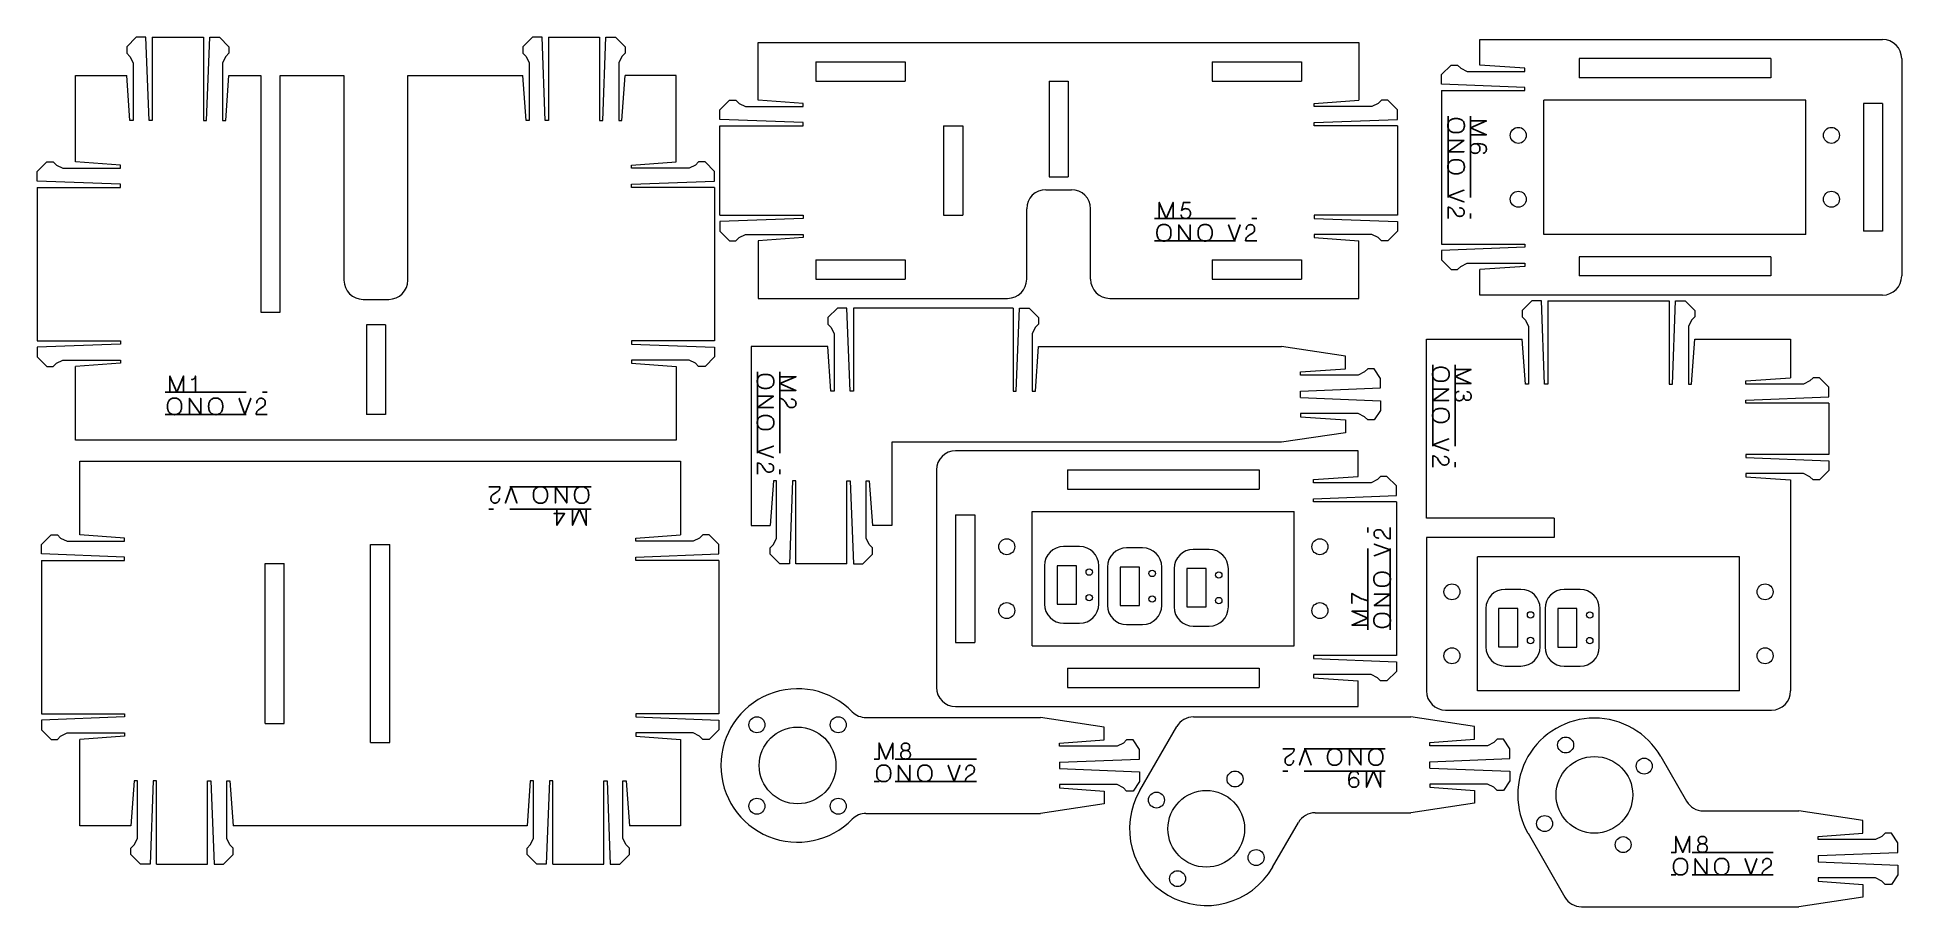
# Model space of a CAD drawing. Header units: millimetres. Extents: x 101 to 393, y 223 to 359.
import ezdxf

# ---------------------------------------------------------------- set-up
doc = ezdxf.new("R2010")
doc.units = ezdxf.units.MM
doc.linetypes.add('CENTERX2', pattern=[20.32, 12.7, -2.54, 2.54, -2.54])

msp = doc.modelspace()

# ---------------------------------------------------------------- linework, layer by layer
at = {"color": 7, "linetype": 'Continuous', "lineweight": 15}
for p, q in [((116.55, 358.54), (115.05, 357.04)), ((115.05, 357.04), (115.05, 356.04)), ((115.05, 356.04), (115.55, 355.54)), ((118.05, 358.54), (116.55, 358.54)), ((118.55, 345.54), (118.05, 358.54)), ((119.05, 358.54), (127.05, 358.54)), ((119.05, 358.54), (119.05, 345.54)), ((127.05, 358.54), (127.05, 345.54)), ((127.55, 345.54), (128.05, 358.54)), ((128.05, 358.54), (129.55, 358.54)), ((129.55, 358.54), (131.05, 357.04)), ((131.05, 356.04), (130.55, 355.54)), ((131.05, 357.04), (131.05, 356.04)), ((178.55, 358.54), (177.05, 357.04)), ((177.05, 357.04), (177.05, 356.04)), ((177.05, 356.04), (177.55, 355.54)), ((180.05, 358.54), (178.55, 358.54)), ((180.55, 345.54), (180.05, 358.54)), ((181.05, 358.54), (189.05, 358.54)), ((181.05, 358.54), (181.05, 345.54)), ((189.05, 358.54), (189.05, 345.54)), ((189.55, 345.54), (190.05, 358.54)), ((190.05, 358.54), (191.55, 358.54)), ((191.55, 358.54), (193.05, 357.04)), ((193.05, 356.04), (192.55, 355.54)), ((193.05, 357.04), (193.05, 356.04)), ((213.89, 348.7), (213.89, 357.7)), ((213.89, 357.7), (307.89, 357.7)), ((307.89, 357.7), (307.89, 348.7)), ((326.82, 358.2), (389.82, 358.2)), ((326.82, 354.2), (326.82, 358.2)), ((115.55, 355.54), (116.05, 354.54)), ((116.05, 354.54), (116.05, 345.54)), ((130.55, 355.54), (130.05, 354.54)), ((130.05, 354.54), (130.05, 345.54)), ((177.55, 355.54), (178.05, 354.54)), ((178.05, 354.54), (178.05, 345.54)), ((192.55, 355.54), (192.05, 354.54)), ((192.05, 354.54), (192.05, 345.54)), ((222.89, 354.7), (222.89, 351.7)), ((222.89, 354.7), (236.89, 354.7)), ((236.89, 354.7), (236.89, 351.7)), ((284.89, 354.7), (284.89, 351.7)), ((284.89, 354.7), (298.89, 354.7)), ((298.89, 354.7), (298.89, 351.7)), ((320.82, 352.7), (322.32, 354.2)), ((322.32, 354.2), (323.32, 354.2)), ((323.32, 354.2), (323.82, 353.7)), ((323.82, 353.7), (324.82, 353.2)), ((324.82, 353.2), (333.82, 353.2)), ((333.82, 353.7), (326.82, 354.2)), ((333.82, 353.2), (333.82, 353.7)), ((342.32, 355.2), (342.32, 352.2)), ((372.32, 355.2), (342.32, 355.2)), ((372.32, 355.2), (372.32, 352.2)), ((392.82, 355.2), (392.82, 321.2)), ((107.05, 352.54), (115.05, 352.54)), ((107.05, 339.04), (107.05, 352.54)), ((115.55, 345.54), (115.05, 352.54)), ((130.55, 345.54), (131.05, 352.54)), ((131.05, 352.54), (136.05, 352.54)), ((136.05, 352.54), (136.05, 315.54)), ((139.05, 352.54), (149.05, 352.54)), ((139.05, 315.54), (139.05, 352.54)), ((149.05, 352.54), (149.05, 320.54)), ((159.05, 352.54), (177.05, 352.54)), ((159.05, 320.54), (159.05, 352.54)), ((177.55, 345.54), (177.05, 352.54)), ((192.55, 345.54), (193.05, 352.54)), ((201.05, 352.54), (193.05, 352.54)), ((201.05, 339.04), (201.05, 352.54)), ((222.89, 351.7), (236.89, 351.7)), ((259.39, 351.7), (259.39, 336.7)), ((259.39, 351.7), (262.39, 351.7)), ((262.39, 351.7), (262.39, 336.7)), ((284.89, 351.7), (298.89, 351.7)), ((320.82, 351.2), (320.82, 352.7)), ((333.82, 350.7), (320.82, 351.2)), ((320.82, 350.2), (333.82, 350.2)), ((320.82, 350.2), (320.82, 326.2)), ((333.82, 350.2), (333.82, 350.7)), ((372.32, 352.2), (342.32, 352.2)), ((207.89, 347.2), (209.39, 348.7)), ((209.39, 348.7), (210.39, 348.7)), ((210.39, 348.7), (210.89, 348.2)), ((210.89, 348.2), (211.89, 347.7)), ((211.89, 347.7), (220.89, 347.7)), ((220.89, 348.2), (213.89, 348.7)), ((220.89, 347.7), (220.89, 348.2)), ((300.89, 348.2), (307.89, 348.7)), ((300.89, 347.7), (300.89, 348.2)), ((309.89, 347.7), (300.89, 347.7)), ((310.89, 348.2), (309.89, 347.7)), ((311.39, 348.7), (310.89, 348.2)), ((312.39, 348.7), (311.39, 348.7)), ((313.89, 347.2), (312.39, 348.7)), ((377.82, 348.7), (336.82, 348.7)), ((336.82, 327.7), (336.82, 348.7)), ((377.82, 327.7), (377.82, 348.7)), ((386.82, 348.2), (386.82, 328.2)), ((389.82, 348.2), (386.82, 348.2)), ((389.82, 348.2), (389.82, 328.2)), ((116.05, 345.54), (115.55, 345.54)), ((119.05, 345.54), (118.55, 345.54)), ((127.05, 345.54), (127.55, 345.54)), ((130.05, 345.54), (130.55, 345.54)), ((178.05, 345.54), (177.55, 345.54)), ((181.05, 345.54), (180.55, 345.54)), ((189.05, 345.54), (189.55, 345.54)), ((192.05, 345.54), (192.55, 345.54)), ((207.89, 345.7), (207.89, 347.2)), ((220.89, 345.2), (207.89, 345.7)), ((207.89, 330.7), (207.89, 344.7)), ((207.89, 344.7), (220.89, 344.7)), ((220.89, 344.7), (220.89, 345.2)), ((242.89, 344.7), (242.89, 330.7)), ((242.89, 344.7), (245.89, 344.7)), ((245.89, 344.7), (245.89, 330.7)), ((300.89, 345.2), (313.89, 345.7)), ((300.89, 344.7), (300.89, 345.2)), ((313.89, 344.7), (300.89, 344.7)), ((313.89, 345.7), (313.89, 347.2)), ((313.89, 344.7), (313.89, 330.7)), ((101.05, 337.54), (102.55, 339.04)), ((102.55, 339.04), (103.55, 339.04)), ((103.55, 339.04), (104.05, 338.54)), ((104.05, 338.54), (105.05, 338.04)), ((114.05, 338.54), (107.05, 339.04)), ((114.05, 338.04), (114.05, 338.54)), ((194.05, 338.54), (201.05, 339.04)), ((194.05, 338.04), (194.05, 338.54)), ((204.05, 338.54), (203.05, 338.04)), ((204.55, 339.04), (204.05, 338.54)), ((205.55, 339.04), (204.55, 339.04)), ((207.05, 337.54), (205.55, 339.04)), ((101.05, 336.04), (101.05, 337.54)), ((114.05, 335.54), (101.05, 336.04)), ((105.05, 338.04), (114.05, 338.04)), ((114.05, 335.04), (114.05, 335.54)), ((203.05, 338.04), (194.05, 338.04)), ((194.05, 335.54), (207.05, 336.04)), ((194.05, 335.04), (194.05, 335.54)), ((207.05, 336.04), (207.05, 337.54)), ((259.39, 336.7), (262.39, 336.7)), ((101.05, 335.04), (114.05, 335.04)), ((101.05, 335.04), (101.05, 311.04)), ((207.05, 335.04), (194.05, 335.04)), ((207.05, 335.04), (207.05, 311.04)), ((258.89, 334.7), (262.89, 334.7)), ((207.89, 330.7), (220.89, 330.7)), ((220.89, 330.2), (207.89, 329.7)), ((220.89, 330.7), (220.89, 330.2)), ((242.89, 330.7), (245.89, 330.7)), ((255.89, 320.7), (255.89, 331.7)), ((265.89, 320.7), (265.89, 331.7)), ((313.89, 330.7), (300.89, 330.7)), ((300.89, 330.7), (300.89, 330.2)), ((300.89, 330.2), (313.89, 329.7)), ((207.89, 329.7), (207.89, 328.2)), ((207.89, 328.2), (209.39, 326.7)), ((210.39, 326.7), (210.89, 327.2)), ((210.89, 327.2), (211.89, 327.7)), ((211.89, 327.7), (220.89, 327.7)), ((220.89, 327.2), (213.89, 326.7)), ((220.89, 327.7), (220.89, 327.2)), ((309.89, 327.7), (300.89, 327.7)), ((300.89, 327.7), (300.89, 327.2)), ((300.89, 327.2), (307.89, 326.7)), ((310.89, 327.2), (309.89, 327.7)), ((311.39, 326.7), (310.89, 327.2)), ((313.89, 328.2), (312.39, 326.7)), ((313.89, 329.7), (313.89, 328.2)), ((377.82, 327.7), (336.82, 327.7)), ((389.82, 328.2), (386.82, 328.2)), ((209.39, 326.7), (210.39, 326.7)), ((213.89, 326.7), (213.89, 317.7)), ((307.89, 317.7), (307.89, 326.7)), ((312.39, 326.7), (311.39, 326.7)), ((320.82, 326.2), (333.82, 326.2)), ((333.82, 325.7), (320.82, 325.2)), ((320.82, 325.2), (320.82, 323.7)), ((333.82, 326.2), (333.82, 325.7)), ((342.32, 324.2), (342.32, 321.2)), ((372.32, 324.2), (342.32, 324.2)), ((372.32, 324.2), (372.32, 321.2)), ((222.89, 323.7), (222.89, 320.7)), ((222.89, 323.7), (236.89, 323.7)), ((236.89, 323.7), (236.89, 320.7)), ((284.89, 323.7), (284.89, 320.7)), ((284.89, 323.7), (298.89, 323.7)), ((298.89, 323.7), (298.89, 320.7)), ((320.82, 323.7), (322.32, 322.2)), ((322.32, 322.2), (323.32, 322.2)), ((323.32, 322.2), (323.82, 322.7)), ((323.82, 322.7), (324.82, 323.2)), ((324.82, 323.2), (333.82, 323.2)), ((333.82, 322.7), (326.82, 322.2)), ((326.82, 318.2), (326.82, 322.2)), ((333.82, 323.2), (333.82, 322.7)), ((372.32, 321.2), (342.32, 321.2)), ((222.89, 320.7), (236.89, 320.7)), ((284.89, 320.7), (298.89, 320.7)), ((389.82, 318.2), (326.82, 318.2)), ((136.05, 315.54), (139.05, 315.54)), ((152.05, 317.54), (156.05, 317.54)), ((213.89, 317.7), (252.89, 317.7)), ((226.26, 316.18), (224.76, 314.68)), ((227.76, 316.18), (226.26, 316.18)), ((228.26, 303.18), (227.76, 316.18)), ((253.76, 316.18), (228.76, 316.18)), ((228.76, 316.18), (228.76, 303.18)), ((253.76, 316.18), (253.76, 303.18)), ((254.26, 303.18), (254.76, 316.18)), ((254.76, 316.18), (256.26, 316.18)), ((256.26, 316.18), (257.76, 314.68)), ((268.89, 317.7), (307.89, 317.7)), ((334.94, 317.29), (333.44, 315.79)), ((333.44, 315.79), (333.44, 314.79)), ((336.44, 317.29), (334.94, 317.29)), ((336.94, 304.29), (336.44, 317.29)), ((337.44, 317.29), (356.44, 317.29)), ((337.44, 317.29), (337.44, 304.29)), ((356.44, 317.29), (356.44, 304.29)), ((356.94, 304.29), (357.44, 317.29)), ((357.44, 317.29), (358.94, 317.29)), ((358.94, 317.29), (360.44, 315.79)), ((360.44, 315.79), (360.44, 314.79)), ((152.55, 313.54), (152.55, 299.54)), ((155.55, 313.54), (152.55, 313.54)), ((155.55, 313.54), (155.55, 299.54)), ((224.76, 314.68), (224.76, 313.68)), ((224.76, 313.68), (225.26, 313.18)), ((225.26, 313.18), (225.76, 312.18)), ((257.26, 313.18), (256.76, 312.18)), ((257.76, 313.68), (257.26, 313.18)), ((257.76, 314.68), (257.76, 313.68)), ((333.44, 314.79), (333.94, 314.29)), ((333.94, 314.29), (334.44, 313.29)), ((334.44, 313.29), (334.44, 304.29)), ((359.94, 314.29), (359.44, 313.29)), ((359.44, 313.29), (359.44, 304.29)), ((360.44, 314.79), (359.94, 314.29)), ((101.05, 311.04), (114.05, 311.04)), ((114.05, 310.54), (101.05, 310.04)), ((101.05, 310.04), (101.05, 308.54)), ((114.05, 311.04), (114.05, 310.54)), ((194.05, 311.04), (194.05, 310.54)), ((207.05, 311.04), (194.05, 311.04)), ((194.05, 310.54), (207.05, 310.04)), ((207.05, 310.04), (207.05, 308.54)), ((224.76, 310.18), (212.76, 310.18)), ((212.76, 310.18), (212.76, 282.18)), ((225.26, 303.18), (224.76, 310.18)), ((225.76, 312.18), (225.76, 303.18)), ((256.76, 312.18), (256.76, 303.18)), ((257.26, 303.18), (257.76, 310.18)), ((257.76, 310.18), (295.76, 310.18)), ((305.76, 308.68), (295.76, 310.18)), ((318.44, 311.29), (333.44, 311.29)), ((318.44, 283.29), (318.44, 311.29)), ((333.94, 304.29), (333.44, 311.29)), ((359.94, 304.29), (360.44, 311.29)), ((360.44, 311.29), (375.44, 311.29)), ((375.44, 311.29), (375.44, 305.29)), ((101.05, 308.54), (102.55, 307.04)), ((102.55, 307.04), (103.55, 307.04)), ((103.55, 307.04), (104.05, 307.54)), ((104.05, 307.54), (105.05, 308.04)), ((105.05, 308.04), (114.05, 308.04)), ((114.05, 307.54), (107.05, 307.04)), ((107.05, 295.54), (107.05, 307.04)), ((114.05, 308.04), (114.05, 307.54)), ((194.05, 308.04), (194.05, 307.54)), ((203.05, 308.04), (194.05, 308.04)), ((194.05, 307.54), (201.05, 307.04)), ((201.05, 307.04), (201.05, 295.54)), ((204.05, 307.54), (203.05, 308.04)), ((204.55, 307.04), (204.05, 307.54)), ((205.55, 307.04), (204.55, 307.04)), ((207.05, 308.54), (205.55, 307.04)), ((298.76, 306.18), (305.76, 306.68)), ((305.76, 306.68), (305.76, 308.68)), ((309.26, 306.68), (308.76, 306.18)), ((310.26, 306.68), (309.26, 306.68)), ((311.26, 305.18), (310.26, 306.68)), ((298.76, 305.68), (298.76, 306.18)), ((307.76, 305.68), (298.76, 305.68)), ((298.76, 303.18), (311.26, 303.68)), ((308.76, 306.18), (307.76, 305.68)), ((311.26, 303.68), (311.26, 305.18)), ((334.44, 304.29), (333.94, 304.29)), ((337.44, 304.29), (336.94, 304.29)), ((356.44, 304.29), (356.94, 304.29)), ((359.44, 304.29), (359.94, 304.29)), ((368.44, 304.79), (375.44, 305.29)), ((368.44, 304.29), (368.44, 304.79)), ((377.44, 304.29), (368.44, 304.29)), ((378.44, 304.79), (377.44, 304.29)), ((378.94, 305.29), (378.44, 304.79)), ((379.94, 305.29), (378.94, 305.29)), ((381.44, 303.79), (379.94, 305.29)), ((381.44, 302.29), (381.44, 303.79)), ((225.76, 303.18), (225.26, 303.18)), ((228.76, 303.18), (228.26, 303.18)), ((253.76, 303.18), (254.26, 303.18)), ((256.76, 303.18), (257.26, 303.18)), ((298.76, 302.18), (298.76, 303.18)), ((298.76, 302.18), (311.26, 301.68)), ((311.26, 301.68), (311.26, 300.18)), ((368.44, 301.79), (381.44, 302.29)), ((368.44, 301.29), (368.44, 301.79)), ((381.44, 301.29), (368.44, 301.29)), ((381.44, 301.29), (381.44, 293.29)), ((155.55, 299.54), (152.55, 299.54)), ((298.76, 299.68), (298.76, 299.18)), ((307.76, 299.68), (298.76, 299.68)), ((298.76, 299.18), (305.76, 298.68)), ((305.76, 298.68), (305.76, 296.68)), ((308.76, 299.18), (307.76, 299.68)), ((309.26, 298.68), (308.76, 299.18)), ((310.26, 298.68), (309.26, 298.68)), ((311.26, 300.18), (310.26, 298.68)), ((201.05, 295.54), (107.05, 295.54)), ((234.76, 295.18), (234.76, 282.18)), ((295.76, 295.18), (234.76, 295.18)), ((305.76, 296.68), (295.76, 295.18)), ((107.71, 280.71), (107.71, 292.21)), ((107.71, 292.21), (201.71, 292.21)), ((201.71, 292.21), (201.71, 280.71)), ((307.77, 293.85), (244.77, 293.85)), ((307.77, 289.85), (307.77, 293.85)), ((368.44, 293.29), (368.44, 292.79)), ((381.44, 293.29), (368.44, 293.29)), ((368.44, 292.79), (381.44, 292.29)), ((381.44, 292.29), (381.44, 290.79)), ((216.26, 289.18), (215.76, 282.18)), ((216.76, 289.18), (216.26, 289.18)), ((216.76, 280.18), (216.76, 289.18)), ((219.26, 289.18), (218.76, 276.18)), ((219.76, 289.18), (219.26, 289.18)), ((219.76, 276.18), (219.76, 289.18)), ((227.76, 276.18), (227.76, 289.18)), ((227.76, 289.18), (228.26, 289.18)), ((228.26, 289.18), (228.76, 276.18)), ((230.76, 280.18), (230.76, 289.18)), ((230.76, 289.18), (231.26, 289.18)), ((231.26, 289.18), (231.76, 282.18)), ((241.77, 290.85), (241.77, 256.85)), ((262.27, 290.85), (262.27, 287.85)), ((262.27, 290.85), (292.27, 290.85)), ((292.27, 290.85), (292.27, 287.85)), ((300.77, 289.35), (307.77, 289.85)), ((300.77, 288.85), (300.77, 289.35)), ((310.77, 289.35), (309.77, 288.85)), ((311.27, 289.85), (310.77, 289.35)), ((312.27, 289.85), (311.27, 289.85)), ((313.77, 288.35), (312.27, 289.85)), ((368.44, 290.29), (368.44, 289.79)), ((377.44, 290.29), (368.44, 290.29)), ((368.44, 289.79), (375.44, 289.29)), ((375.44, 289.29), (375.44, 256.29)), ((378.44, 289.79), (377.44, 290.29)), ((378.94, 289.29), (378.44, 289.79)), ((379.94, 289.29), (378.94, 289.29)), ((381.44, 290.79), (379.94, 289.29)), ((262.27, 287.85), (292.27, 287.85)), ((309.77, 288.85), (300.77, 288.85)), ((300.77, 286.35), (313.77, 286.85)), ((300.77, 285.85), (300.77, 286.35)), ((313.77, 286.85), (313.77, 288.35)), ((244.77, 283.85), (244.77, 263.85)), ((244.77, 283.85), (247.77, 283.85)), ((247.77, 283.85), (247.77, 263.85)), ((256.77, 284.35), (297.77, 284.35)), ((256.77, 263.35), (256.77, 284.35)), ((297.77, 263.35), (297.77, 284.35)), ((313.77, 285.85), (300.77, 285.85)), ((313.77, 285.85), (313.77, 261.85)), ((338.44, 283.29), (318.44, 283.29)), ((338.44, 283.29), (338.44, 280.29)), ((101.71, 279.21), (103.21, 280.71)), ((103.21, 280.71), (104.21, 280.71)), ((104.21, 280.71), (104.71, 280.21)), ((104.71, 280.21), (105.71, 279.71)), ((114.71, 280.21), (107.71, 280.71)), ((114.71, 279.71), (114.71, 280.21)), ((194.71, 280.21), (201.71, 280.71)), ((194.71, 279.71), (194.71, 280.21)), ((204.71, 280.21), (203.71, 279.71)), ((205.21, 280.71), (204.71, 280.21)), ((206.21, 280.71), (205.21, 280.71)), ((207.71, 279.21), (206.21, 280.71)), ((212.76, 282.18), (215.76, 282.18)), ((216.26, 279.18), (216.76, 280.18)), ((231.26, 279.18), (230.76, 280.18)), ((234.76, 282.18), (231.76, 282.18)), ((338.44, 280.29), (318.44, 280.29)), ((318.44, 280.29), (318.44, 256.29)), ((101.71, 277.71), (101.71, 279.21)), ((114.71, 277.21), (101.71, 277.71)), ((105.71, 279.71), (114.71, 279.71)), ((114.71, 276.71), (114.71, 277.21)), ((153.21, 279.21), (156.21, 279.21)), ((153.21, 248.21), (153.21, 279.21)), ((156.21, 248.21), (156.21, 279.21)), ((203.71, 279.71), (194.71, 279.71)), ((194.71, 277.21), (207.71, 277.71)), ((194.71, 276.71), (194.71, 277.21)), ((207.71, 277.71), (207.71, 279.21)), ((215.76, 278.68), (216.26, 279.18)), ((215.76, 277.68), (215.76, 278.68)), ((217.26, 276.18), (215.76, 277.68)), ((230.26, 276.18), (231.76, 277.68)), ((231.76, 278.68), (231.26, 279.18)), ((231.76, 277.68), (231.76, 278.68)), ((264.17, 278.88), (261.67, 278.88)), ((274.02, 278.67), (271.52, 278.67)), ((284.45, 278.42), (281.95, 278.42)), ((367.44, 277.29), (326.44, 277.29)), ((326.44, 256.29), (326.44, 277.29)), ((367.44, 256.29), (367.44, 277.29)), ((101.71, 276.71), (101.71, 252.71)), ((101.71, 276.71), (114.71, 276.71)), ((136.71, 276.21), (139.71, 276.21)), ((136.71, 251.21), (136.71, 276.21)), ((139.71, 251.21), (139.71, 276.21)), ((207.71, 276.71), (194.71, 276.71)), ((207.71, 276.71), (207.71, 252.71)), ((218.76, 276.18), (217.26, 276.18)), ((227.76, 276.18), (219.76, 276.18)), ((228.76, 276.18), (230.26, 276.18)), ((258.67, 275.88), (258.67, 269.88)), ((263.67, 275.88), (260.67, 275.88)), ((260.67, 275.88), (260.67, 269.88)), ((263.67, 269.88), (263.67, 275.88)), ((267.17, 269.88), (267.17, 275.88)), ((268.52, 275.67), (268.52, 269.67)), ((273.52, 275.67), (270.52, 275.67)), ((270.52, 275.67), (270.52, 269.67)), ((273.52, 269.67), (273.52, 275.67)), ((277.02, 269.67), (277.02, 275.67)), ((278.95, 275.42), (278.95, 269.42)), ((283.95, 275.42), (280.95, 275.42)), ((280.95, 275.42), (280.95, 269.42)), ((283.95, 269.42), (283.95, 275.42)), ((287.45, 269.42), (287.45, 275.42)), ((333.24, 272.18), (330.74, 272.18)), ((342.5, 272.16), (340, 272.16)), ((260.67, 269.88), (263.67, 269.88)), ((270.52, 269.67), (273.52, 269.67)), ((280.95, 269.42), (283.95, 269.42)), ((327.74, 269.18), (327.74, 263.18)), ((332.74, 269.18), (329.74, 269.18)), ((329.74, 269.18), (329.74, 263.18)), ((332.74, 263.18), (332.74, 269.18)), ((336.24, 263.18), (336.24, 269.18)), ((337, 269.16), (337, 263.16)), ((342, 269.16), (339, 269.16)), ((339, 269.16), (339, 263.16)), ((342, 263.16), (342, 269.16)), ((345.5, 263.16), (345.5, 269.16)), ((261.67, 266.88), (264.17, 266.88)), ((271.52, 266.67), (274.02, 266.67)), ((281.95, 266.42), (284.45, 266.42)), ((244.77, 263.85), (247.77, 263.85)), ((256.77, 263.35), (297.77, 263.35)), ((329.74, 263.18), (332.74, 263.18)), ((339, 263.16), (342, 263.16)), ((262.27, 259.85), (262.27, 256.85)), ((262.27, 259.85), (292.27, 259.85)), ((292.27, 259.85), (292.27, 256.85)), ((313.77, 261.85), (300.77, 261.85)), ((300.77, 261.85), (300.77, 261.35)), ((300.77, 261.35), (313.77, 260.85)), ((313.77, 260.85), (313.77, 259.35)), ((330.74, 260.18), (333.24, 260.18)), ((340, 260.16), (342.5, 260.16)), ((262.27, 256.85), (292.27, 256.85)), ((309.77, 258.85), (300.77, 258.85)), ((300.77, 258.85), (300.77, 258.35)), ((300.77, 258.35), (307.77, 257.85)), ((307.77, 253.85), (307.77, 257.85)), ((310.77, 258.35), (309.77, 258.85)), ((311.27, 257.85), (310.77, 258.35)), ((312.27, 257.85), (311.27, 257.85)), ((313.77, 259.35), (312.27, 257.85)), ((244.77, 253.85), (307.77, 253.85)), ((367.44, 256.29), (326.44, 256.29)), ((101.71, 252.71), (114.71, 252.71)), ((114.71, 252.21), (101.71, 251.71)), ((101.71, 251.71), (101.71, 250.21)), ((114.71, 252.71), (114.71, 252.21)), ((136.71, 251.21), (139.71, 251.21)), ((207.71, 252.71), (194.71, 252.71)), ((194.71, 252.71), (194.71, 252.21)), ((194.71, 252.21), (207.71, 251.71)), ((207.71, 251.71), (207.71, 250.21)), ((230.74, 252.13), (258.03, 252.13)), ((268.03, 250.63), (258.03, 252.13)), ((281.97, 252.22), (315.99, 252.22)), ((325.99, 250.72), (315.99, 252.22)), ((321.44, 253.29), (372.44, 253.29)), ((101.71, 250.21), (103.21, 248.71)), ((103.21, 248.71), (104.21, 248.71)), ((104.21, 248.71), (104.71, 249.21)), ((104.71, 249.21), (105.71, 249.71)), ((105.71, 249.71), (114.71, 249.71)), ((114.71, 249.21), (107.71, 248.71)), ((107.71, 235.21), (107.71, 248.71)), ((114.71, 249.71), (114.71, 249.21)), ((153.21, 248.21), (156.21, 248.21)), ((203.71, 249.71), (194.71, 249.71)), ((194.71, 249.71), (194.71, 249.21)), ((194.71, 249.21), (201.71, 248.71)), ((201.71, 248.71), (201.71, 235.21)), ((204.71, 249.21), (203.71, 249.71)), ((205.21, 248.71), (204.71, 249.21)), ((206.21, 248.71), (205.21, 248.71)), ((207.71, 250.21), (206.21, 248.71)), ((261.03, 248.13), (268.03, 248.63)), ((261.03, 247.63), (261.03, 248.13)), ((268.03, 248.63), (268.03, 250.63)), ((271.03, 248.13), (270.03, 247.63)), ((271.53, 248.63), (271.03, 248.13)), ((272.53, 248.63), (271.53, 248.63)), ((273.53, 247.13), (272.53, 248.63)), ((273.6, 240.72), (279.37, 250.72)), ((318.99, 248.22), (325.99, 248.72)), ((318.99, 247.72), (318.99, 248.22)), ((325.99, 248.72), (325.99, 250.72)), ((328.99, 248.22), (327.99, 247.72)), ((329.49, 248.72), (328.99, 248.22)), ((330.49, 248.72), (329.49, 248.72)), ((331.49, 247.22), (330.49, 248.72)), ((270.03, 247.63), (261.03, 247.63)), ((261.03, 245.13), (273.53, 245.63)), ((261.03, 245.13), (261.03, 244.13)), ((273.53, 245.63), (273.53, 247.13)), ((327.99, 247.72), (318.99, 247.72)), ((318.99, 245.22), (331.49, 245.72)), ((318.99, 244.22), (318.99, 245.22)), ((331.49, 245.72), (331.49, 247.22)), ((355.12, 246.03), (359.16, 239.03)), ((116.21, 242.21), (115.71, 235.21)), ((116.71, 242.21), (116.21, 242.21)), ((116.71, 233.21), (116.71, 242.21)), ((119.21, 242.21), (118.71, 229.21)), ((119.71, 242.21), (119.21, 242.21)), ((119.71, 229.21), (119.71, 242.21)), ((127.71, 242.21), (128.21, 242.21)), ((127.71, 229.21), (127.71, 242.21)), ((128.21, 242.21), (128.71, 229.21)), ((130.71, 242.21), (131.21, 242.21)), ((130.71, 233.21), (130.71, 242.21)), ((131.21, 242.21), (131.71, 235.21)), ((178.21, 242.21), (177.71, 235.21)), ((178.71, 242.21), (178.21, 242.21)), ((178.71, 233.21), (178.71, 242.21)), ((181.21, 242.21), (180.71, 229.21)), ((181.71, 242.21), (181.21, 242.21)), ((181.71, 229.21), (181.71, 242.21)), ((189.71, 242.21), (190.21, 242.21)), ((189.71, 229.21), (189.71, 242.21)), ((190.21, 242.21), (190.71, 229.21)), ((192.71, 242.21), (193.21, 242.21)), ((192.71, 233.21), (192.71, 242.21)), ((193.21, 242.21), (193.71, 235.21)), ((261.03, 244.13), (273.53, 243.63)), ((273.53, 243.63), (273.53, 242.13)), ((318.99, 244.22), (331.49, 243.72)), ((331.49, 242.22), (330.49, 240.72)), ((331.49, 243.72), (331.49, 242.22)), ((270.03, 241.63), (261.03, 241.63)), ((261.03, 241.63), (261.03, 241.13)), ((261.03, 241.13), (268.03, 240.63)), ((268.03, 240.63), (268.03, 238.63)), ((271.03, 241.13), (270.03, 241.63)), ((271.53, 240.63), (271.03, 241.13)), ((272.53, 240.63), (271.53, 240.63)), ((273.53, 242.13), (272.53, 240.63)), ((318.99, 241.72), (318.99, 241.22)), ((327.99, 241.72), (318.99, 241.72)), ((318.99, 241.22), (325.99, 240.72)), ((325.99, 240.72), (325.99, 238.72)), ((328.99, 241.22), (327.99, 241.72)), ((329.49, 240.72), (328.99, 241.22)), ((330.49, 240.72), (329.49, 240.72)), ((230.74, 237.13), (258.03, 237.13)), ((268.03, 238.63), (258.03, 237.13)), ((301.02, 237.22), (315.99, 237.22)), ((325.99, 238.72), (315.99, 237.22)), ((361.76, 237.53), (376.73, 237.53)), ((386.73, 236.03), (376.73, 237.53)), ((115.71, 235.21), (107.71, 235.21)), ((177.71, 235.21), (131.71, 235.21)), ((201.71, 235.21), (193.71, 235.21)), ((294.38, 228.72), (298.42, 235.72)), ((334.34, 234.03), (340.11, 224.03)), ((379.73, 233.53), (386.73, 234.03)), ((379.73, 233.03), (379.73, 233.53)), ((386.73, 234.03), (386.73, 236.03)), ((389.73, 233.53), (388.73, 233.03)), ((390.23, 234.03), (389.73, 233.53)), ((391.23, 234.03), (390.23, 234.03)), ((392.23, 232.53), (391.23, 234.03)), ((115.71, 231.71), (116.21, 232.21)), ((115.71, 230.71), (115.71, 231.71)), ((117.21, 229.21), (115.71, 230.71)), ((116.21, 232.21), (116.71, 233.21)), ((130.21, 229.21), (131.71, 230.71)), ((131.21, 232.21), (130.71, 233.21)), ((131.71, 231.71), (131.21, 232.21)), ((131.71, 230.71), (131.71, 231.71)), ((177.71, 231.71), (178.21, 232.21)), ((177.71, 230.71), (177.71, 231.71)), ((179.21, 229.21), (177.71, 230.71)), ((178.21, 232.21), (178.71, 233.21)), ((192.21, 229.21), (193.71, 230.71)), ((193.21, 232.21), (192.71, 233.21)), ((193.71, 231.71), (193.21, 232.21)), ((193.71, 230.71), (193.71, 231.71)), ((388.73, 233.03), (379.73, 233.03)), ((379.73, 230.53), (392.23, 231.03)), ((379.73, 230.53), (379.73, 229.53)), ((392.23, 231.03), (392.23, 232.53)), ((118.71, 229.21), (117.21, 229.21)), ((119.71, 229.21), (127.71, 229.21)), ((128.71, 229.21), (130.21, 229.21)), ((180.71, 229.21), (179.21, 229.21)), ((181.71, 229.21), (189.71, 229.21)), ((190.71, 229.21), (192.21, 229.21)), ((379.73, 229.53), (392.23, 229.03)), ((392.23, 229.03), (392.23, 227.53)), ((388.73, 227.03), (379.73, 227.03)), ((379.73, 227.03), (379.73, 226.53)), ((379.73, 226.53), (386.73, 226.03)), ((386.73, 226.03), (386.73, 224.03)), ((389.73, 226.53), (388.73, 227.03)), ((390.23, 226.03), (389.73, 226.53)), ((391.23, 226.03), (390.23, 226.03)), ((392.23, 227.53), (391.23, 226.03)), ((342.71, 222.53), (376.73, 222.53)), ((386.73, 224.03), (376.73, 222.53))]:
    msp.add_line(p, q, dxfattribs=at)
at = {"color": 7, "linetype": 'CENTERX2'}
for p, q in [((321.82, 346.2), (321.82, 330.2)), ((325.32, 346.2), (325.32, 330.2)), ((275.89, 330.2), (291.89, 330.2)), ((275.89, 326.7), (291.89, 326.7)), ((319.44, 307.29), (319.44, 291.29)), ((322.94, 307.29), (322.94, 291.29)), ((213.76, 306.18), (213.76, 290.18)), ((217.26, 306.18), (217.26, 290.18)), ((121.05, 303.04), (137.05, 303.04)), ((121.05, 299.54), (137.05, 299.54)), ((187.71, 288.21), (171.71, 288.21)), ((187.71, 284.71), (171.71, 284.71)), ((309.27, 265.85), (309.27, 281.85)), ((312.77, 265.85), (312.77, 281.85)), ((248.03, 245.63), (232.03, 245.63)), ((311.99, 247.22), (295.99, 247.22)), ((311.99, 243.72), (295.99, 243.72)), ((248.03, 242.13), (232.03, 242.13)), ((372.73, 231.03), (356.73, 231.03)), ((372.73, 227.53), (356.73, 227.53))]:
    msp.add_line(p, q, dxfattribs=at)
at = {"color": 7, "linetype": 'Continuous', "flags": 128}
for points in [[(321.79, 344.72), (321.79, 344.84), (321.81, 344.94), (321.83, 345.05), (321.86, 345.15), (321.9, 345.25), (321.95, 345.34), (322.01, 345.42), (322.08, 345.5), (322.16, 345.57), (322.25, 345.63), (322.36, 345.69), (322.47, 345.74), (322.54, 345.76), (322.61, 345.78), (322.68, 345.79), (322.75, 345.8), (322.83, 345.81), (322.91, 345.82), (322.99, 345.82), (323.08, 345.82), (323.08, 345.82), (323.17, 345.82), (323.26, 345.82), (323.34, 345.81), (323.41, 345.8), (323.49, 345.79), (323.56, 345.78), (323.63, 345.76), (323.69, 345.74), (323.81, 345.69), (323.92, 345.63), (324.01, 345.57), (324.09, 345.5), (324.17, 345.42), (324.23, 345.34), (324.28, 345.25), (324.32, 345.15), (324.35, 345.05), (324.37, 344.94), (324.38, 344.84), (324.38, 344.72), (324.38, 344.72), (324.38, 344.61), (324.37, 344.5), (324.35, 344.4), (324.32, 344.3), (324.28, 344.2), (324.23, 344.11), (324.17, 344.02), (324.09, 343.95), (324.01, 343.87), (323.92, 343.81), (323.81, 343.76), (323.69, 343.71), (323.63, 343.69), (323.56, 343.67), (323.49, 343.66), (323.41, 343.64), (323.34, 343.63), (323.26, 343.63), (323.17, 343.62), (323.08, 343.62), (323.08, 343.62), (322.99, 343.62), (322.91, 343.63), (322.83, 343.63), (322.75, 343.64), (322.68, 343.66), (322.61, 343.67), (322.54, 343.69), (322.47, 343.71), (322.36, 343.76), (322.25, 343.81), (322.16, 343.87), (322.08, 343.95), (322.01, 344.02), (321.95, 344.11), (321.9, 344.2), (321.86, 344.3), (321.83, 344.4), (321.81, 344.5), (321.79, 344.61)], [(321.79, 344.72), (321.79, 344.84), (321.81, 344.94), (321.83, 345.05), (321.86, 345.15), (321.9, 345.25), (321.95, 345.34), (322.01, 345.42), (322.08, 345.5), (322.16, 345.57), (322.25, 345.63), (322.36, 345.69), (322.47, 345.74), (322.54, 345.76), (322.61, 345.78), (322.68, 345.79), (322.75, 345.8), (322.83, 345.81), (322.91, 345.82), (322.99, 345.82), (323.08, 345.82), (323.08, 345.82), (323.17, 345.82), (323.26, 345.82), (323.34, 345.81), (323.41, 345.8), (323.49, 345.79), (323.56, 345.78), (323.63, 345.76), (323.69, 345.74), (323.81, 345.69), (323.92, 345.63), (324.01, 345.57), (324.09, 345.5), (324.17, 345.42), (324.23, 345.34), (324.28, 345.25), (324.32, 345.15), (324.35, 345.05), (324.37, 344.94), (324.38, 344.84), (324.38, 344.72), (324.38, 344.72), (324.38, 344.61), (324.37, 344.5), (324.35, 344.4), (324.32, 344.3), (324.28, 344.2), (324.23, 344.11), (324.17, 344.02), (324.09, 343.95), (324.01, 343.87), (323.92, 343.81), (323.81, 343.76), (323.69, 343.71), (323.63, 343.69), (323.56, 343.67), (323.49, 343.66), (323.41, 343.64), (323.34, 343.63), (323.26, 343.63), (323.17, 343.62), (323.08, 343.62), (323.08, 343.62), (322.99, 343.62), (322.91, 343.63), (322.83, 343.63), (322.75, 343.64), (322.68, 343.66), (322.61, 343.67), (322.54, 343.69), (322.47, 343.71), (322.36, 343.76), (322.25, 343.81), (322.16, 343.87), (322.08, 343.95), (322.01, 344.02), (321.95, 344.11), (321.9, 344.2), (321.86, 344.3), (321.83, 344.4), (321.81, 344.5), (321.79, 344.61), (321.79, 344.72)], [(327.82, 345.45), (325.32, 344.38), (325.32, 344.38), (327.82, 343.3), (327.82, 343.3), (325.32, 343.3), (325.32, 343.3), (327.82, 343.3), (327.82, 343.3), (325.32, 344.38), (325.32, 344.38), (327.82, 345.45), (327.82, 345.45), (325.32, 345.45), (325.32, 345.45), (327.82, 345.45)], [(324.32, 342.41), (321.82, 340.63), (321.82, 340.63), (324.32, 340.63), (324.32, 340.63), (321.82, 340.63), (321.82, 340.63), (324.32, 342.41), (324.32, 342.41), (321.82, 342.41), (321.82, 342.41), (324.32, 342.41)], [(326.07, 341.88), (326.15, 341.88), (326.23, 341.87), (326.31, 341.85), (326.38, 341.82), (326.45, 341.79), (326.51, 341.76), (326.56, 341.72), (326.62, 341.67), (326.66, 341.62), (326.7, 341.56), (326.74, 341.5), (326.77, 341.44), (326.79, 341.37), (326.81, 341.3), (326.82, 341.22), (326.82, 341.15), (326.82, 341.15), (326.82, 341.07), (326.81, 340.99), (326.8, 340.92), (326.78, 340.85), (326.76, 340.78), (326.73, 340.72), (326.7, 340.66), (326.65, 340.61), (326.61, 340.56), (326.55, 340.52), (326.49, 340.48), (326.42, 340.44), (326.35, 340.42), (326.26, 340.4), (326.17, 340.39), (326.07, 340.38), (326.07, 340.38), (325.97, 340.39), (325.88, 340.4), (325.8, 340.42), (325.72, 340.44), (325.65, 340.48), (325.59, 340.52), (325.54, 340.56), (325.49, 340.61), (325.45, 340.66), (325.41, 340.72), (325.38, 340.78), (325.36, 340.85), (325.34, 340.92), (325.33, 340.99), (325.32, 341.07), (325.32, 341.15), (325.32, 341.15), (325.32, 341.22), (325.33, 341.3), (325.35, 341.37), (325.37, 341.43), (325.4, 341.5), (325.44, 341.56), (325.48, 341.61), (325.53, 341.66), (325.58, 341.71), (325.64, 341.75), (325.7, 341.79), (325.76, 341.82), (325.83, 341.84), (325.91, 341.86), (325.99, 341.87), (326.07, 341.88), (326.07, 341.88), (326.13, 341.88), (326.2, 341.88), (326.27, 341.89), (326.36, 341.89), (326.54, 341.9), (326.72, 341.89), (326.92, 341.88), (327.11, 341.84), (327.21, 341.82), (327.3, 341.79), (327.39, 341.76), (327.47, 341.72), (327.54, 341.67), (327.61, 341.61), (327.67, 341.54), (327.72, 341.47), (327.75, 341.43), (327.77, 341.39), (327.78, 341.34), (327.8, 341.29), (327.81, 341.24), (327.81, 341.19), (327.82, 341.13), (327.82, 341.07), (327.82, 341.07), (327.82, 340.98), (327.81, 340.89), (327.79, 340.82), (327.77, 340.75), (327.75, 340.69), (327.72, 340.64), (327.69, 340.6), (327.66, 340.56), (327.62, 340.53), (327.58, 340.5), (327.55, 340.48), (327.51, 340.46), (327.43, 340.43), (327.36, 340.42), (327.36, 340.42), (327.43, 340.43), (327.51, 340.46), (327.55, 340.48), (327.58, 340.5), (327.62, 340.53), (327.66, 340.56), (327.69, 340.6), (327.72, 340.64), (327.75, 340.69), (327.77, 340.75), (327.79, 340.82), (327.81, 340.89), (327.82, 340.98), (327.82, 341.07), (327.82, 341.07), (327.82, 341.13), (327.81, 341.19), (327.81, 341.24), (327.8, 341.29), (327.78, 341.34), (327.77, 341.39), (327.75, 341.43), (327.72, 341.47), (327.67, 341.54), (327.61, 341.61), (327.54, 341.67), (327.47, 341.72), (327.39, 341.76), (327.3, 341.79), (327.21, 341.82), (327.11, 341.84), (326.92, 341.88), (326.72, 341.89), (326.54, 341.9), (326.36, 341.89), (326.27, 341.89), (326.2, 341.88), (326.13, 341.88), (326.07, 341.88), (326.07, 341.88), (325.99, 341.87), (325.91, 341.86), (325.83, 341.84), (325.76, 341.82), (325.7, 341.79), (325.64, 341.75), (325.58, 341.71), (325.53, 341.66), (325.48, 341.61), (325.44, 341.56), (325.4, 341.5), (325.37, 341.43), (325.35, 341.37), (325.33, 341.3), (325.32, 341.22), (325.32, 341.15), (325.32, 341.15), (325.32, 341.07), (325.33, 340.99), (325.34, 340.92), (325.36, 340.85), (325.38, 340.78), (325.41, 340.72), (325.45, 340.66), (325.49, 340.61), (325.54, 340.56), (325.59, 340.52), (325.65, 340.48), (325.72, 340.44), (325.8, 340.42), (325.88, 340.4), (325.97, 340.39), (326.07, 340.38), (326.07, 340.38), (326.17, 340.39), (326.26, 340.4), (326.35, 340.42), (326.42, 340.44), (326.49, 340.48), (326.55, 340.52), (326.61, 340.56), (326.65, 340.61), (326.7, 340.66), (326.73, 340.72), (326.76, 340.78), (326.78, 340.85), (326.8, 340.92), (326.81, 340.99), (326.82, 341.07), (326.82, 341.15), (326.82, 341.15), (326.82, 341.22), (326.81, 341.3), (326.79, 341.37), (326.77, 341.44), (326.74, 341.5), (326.7, 341.56), (326.66, 341.62), (326.62, 341.67), (326.56, 341.72), (326.51, 341.76), (326.45, 341.79), (326.38, 341.82), (326.31, 341.85), (326.23, 341.87), (326.15, 341.88), (326.07, 341.88)], [(321.79, 338.28), (321.79, 338.39), (321.81, 338.5), (321.83, 338.61), (321.86, 338.71), (321.9, 338.8), (321.95, 338.9), (322.01, 338.98), (322.08, 339.06), (322.16, 339.13), (322.25, 339.19), (322.36, 339.25), (322.47, 339.3), (322.54, 339.32), (322.61, 339.33), (322.68, 339.35), (322.75, 339.36), (322.83, 339.37), (322.91, 339.38), (322.99, 339.38), (323.08, 339.38), (323.08, 339.38), (323.17, 339.38), (323.26, 339.38), (323.34, 339.37), (323.41, 339.36), (323.49, 339.35), (323.56, 339.33), (323.63, 339.32), (323.69, 339.3), (323.81, 339.25), (323.92, 339.19), (324.01, 339.13), (324.09, 339.06), (324.17, 338.98), (324.23, 338.9), (324.28, 338.8), (324.32, 338.71), (324.35, 338.61), (324.37, 338.5), (324.38, 338.39), (324.38, 338.28), (324.38, 338.28), (324.38, 338.17), (324.37, 338.06), (324.35, 337.95), (324.32, 337.85), (324.28, 337.76), (324.23, 337.67), (324.17, 337.58), (324.09, 337.5), (324.01, 337.43), (323.92, 337.37), (323.81, 337.31), (323.69, 337.27), (323.63, 337.25), (323.56, 337.23), (323.49, 337.21), (323.41, 337.2), (323.34, 337.19), (323.26, 337.19), (323.17, 337.18), (323.08, 337.18), (323.08, 337.18), (322.99, 337.18), (322.91, 337.19), (322.83, 337.19), (322.75, 337.2), (322.68, 337.21), (322.61, 337.23), (322.54, 337.25), (322.47, 337.27), (322.36, 337.31), (322.25, 337.37), (322.16, 337.43), (322.08, 337.5), (322.01, 337.58), (321.95, 337.67), (321.9, 337.76), (321.86, 337.85), (321.83, 337.95), (321.81, 338.06), (321.79, 338.17)], [(321.79, 338.28), (321.79, 338.39), (321.81, 338.5), (321.83, 338.61), (321.86, 338.71), (321.9, 338.8), (321.95, 338.9), (322.01, 338.98), (322.08, 339.06), (322.16, 339.13), (322.25, 339.19), (322.36, 339.25), (322.47, 339.3), (322.54, 339.32), (322.61, 339.33), (322.68, 339.35), (322.75, 339.36), (322.83, 339.37), (322.91, 339.38), (322.99, 339.38), (323.08, 339.38), (323.08, 339.38), (323.17, 339.38), (323.26, 339.38), (323.34, 339.37), (323.41, 339.36), (323.49, 339.35), (323.56, 339.33), (323.63, 339.32), (323.69, 339.3), (323.81, 339.25), (323.92, 339.19), (324.01, 339.13), (324.09, 339.06), (324.17, 338.98), (324.23, 338.9), (324.28, 338.8), (324.32, 338.71), (324.35, 338.61), (324.37, 338.5), (324.38, 338.39), (324.38, 338.28), (324.38, 338.28), (324.38, 338.17), (324.37, 338.06), (324.35, 337.95), (324.32, 337.85), (324.28, 337.76), (324.23, 337.67), (324.17, 337.58), (324.09, 337.5), (324.01, 337.43), (323.92, 337.37), (323.81, 337.31), (323.69, 337.27), (323.63, 337.25), (323.56, 337.23), (323.49, 337.21), (323.41, 337.2), (323.34, 337.19), (323.26, 337.19), (323.17, 337.18), (323.08, 337.18), (323.08, 337.18), (322.99, 337.18), (322.91, 337.19), (322.83, 337.19), (322.75, 337.2), (322.68, 337.21), (322.61, 337.23), (322.54, 337.25), (322.47, 337.27), (322.36, 337.31), (322.25, 337.37), (322.16, 337.43), (322.08, 337.5), (322.01, 337.58), (321.95, 337.67), (321.9, 337.76), (321.86, 337.85), (321.83, 337.95), (321.81, 338.06), (321.79, 338.17), (321.79, 338.28)], [(276.64, 332.7), (277.71, 330.2), (277.71, 330.2), (278.79, 332.7), (278.79, 332.7), (278.79, 330.2), (278.79, 330.2), (278.79, 332.7), (278.79, 332.7), (277.71, 330.2), (277.71, 330.2), (276.64, 332.7), (276.64, 332.7), (276.64, 330.2), (276.64, 330.2), (276.64, 332.7)], [(280.41, 332.7), (280.13, 331.46), (280.13, 331.46), (280.2, 331.52), (280.27, 331.57), (280.34, 331.62), (280.41, 331.66), (280.49, 331.69), (280.58, 331.71), (280.62, 331.72), (280.68, 331.72), (280.73, 331.73), (280.8, 331.73), (280.8, 331.73), (280.86, 331.72), (280.93, 331.72), (280.99, 331.7), (281.05, 331.68), (281.12, 331.66), (281.18, 331.63), (281.24, 331.59), (281.29, 331.55), (281.34, 331.5), (281.39, 331.45), (281.43, 331.39), (281.46, 331.33), (281.49, 331.26), (281.51, 331.18), (281.52, 331.1), (281.53, 331.01), (281.53, 331.01), (281.53, 330.98), (281.52, 330.95), (281.52, 330.92), (281.51, 330.88), (281.5, 330.8), (281.47, 330.71), (281.44, 330.61), (281.39, 330.52), (281.36, 330.48), (281.33, 330.44), (281.3, 330.4), (281.26, 330.36), (281.22, 330.33), (281.17, 330.29), (281.12, 330.27), (281.06, 330.24), (281, 330.22), (280.94, 330.21), (280.87, 330.2), (280.79, 330.2), (280.79, 330.2), (280.68, 330.2), (280.58, 330.21), (280.49, 330.23), (280.42, 330.26), (280.35, 330.29), (280.29, 330.32), (280.24, 330.36), (280.2, 330.4), (280.16, 330.44), (280.13, 330.49), (280.11, 330.54), (280.09, 330.58), (280.06, 330.68), (280.05, 330.76), (280.05, 330.76), (280.06, 330.68), (280.09, 330.58), (280.11, 330.54), (280.13, 330.49), (280.16, 330.44), (280.2, 330.4), (280.24, 330.36), (280.29, 330.32), (280.35, 330.29), (280.42, 330.26), (280.49, 330.23), (280.58, 330.21), (280.68, 330.2), (280.79, 330.2), (280.79, 330.2), (280.87, 330.2), (280.94, 330.21), (281, 330.22), (281.06, 330.24), (281.12, 330.27), (281.17, 330.29), (281.22, 330.33), (281.26, 330.36), (281.3, 330.4), (281.33, 330.44), (281.36, 330.48), (281.39, 330.52), (281.44, 330.61), (281.47, 330.71), (281.5, 330.8), (281.51, 330.88), (281.52, 330.92), (281.52, 330.95), (281.53, 330.98), (281.53, 331.01), (281.53, 331.01), (281.52, 331.1), (281.51, 331.18), (281.49, 331.26), (281.46, 331.33), (281.43, 331.39), (281.39, 331.45), (281.34, 331.5), (281.29, 331.55), (281.24, 331.59), (281.18, 331.63), (281.12, 331.66), (281.05, 331.68), (280.99, 331.7), (280.93, 331.72), (280.86, 331.72), (280.8, 331.73), (280.8, 331.73), (280.73, 331.73), (280.68, 331.72), (280.62, 331.72), (280.58, 331.71), (280.49, 331.69), (280.41, 331.66), (280.34, 331.62), (280.27, 331.57), (280.2, 331.52), (280.13, 331.46), (280.13, 331.46), (280.41, 332.7), (280.41, 332.7), (281.45, 332.7), (281.45, 332.7), (280.41, 332.7)], [(321.82, 333.7), (324.32, 334.61), (324.32, 334.61), (321.82, 333.7), (321.82, 333.7), (324.32, 332.79), (324.32, 332.79), (321.82, 333.7)], [(321.82, 331.95), (321.91, 331.94), (322, 331.93), (322.07, 331.91), (322.14, 331.89), (322.21, 331.86), (322.27, 331.83), (322.32, 331.8), (322.37, 331.76), (322.42, 331.72), (322.46, 331.68), (322.5, 331.63), (322.54, 331.58), (322.62, 331.48), (322.69, 331.37), (322.69, 331.37), (323.09, 330.78), (323.09, 330.78), (323.12, 330.73), (323.15, 330.69), (323.19, 330.66), (323.22, 330.63), (323.3, 330.59), (323.38, 330.56), (323.47, 330.55), (323.56, 330.54), (323.65, 330.53), (323.73, 330.53), (323.73, 330.53), (323.78, 330.54), (323.83, 330.54), (323.88, 330.55), (323.93, 330.56), (323.98, 330.58), (324.03, 330.61), (324.08, 330.63), (324.13, 330.67), (324.18, 330.71), (324.22, 330.75), (324.25, 330.81), (324.29, 330.86), (324.32, 330.93), (324.34, 331), (324.35, 331.08), (324.35, 331.17), (324.35, 331.17), (324.35, 331.26), (324.34, 331.34), (324.32, 331.42), (324.29, 331.49), (324.26, 331.55), (324.22, 331.6), (324.17, 331.65), (324.12, 331.69), (324.07, 331.73), (324.02, 331.76), (323.96, 331.79), (323.89, 331.81), (323.83, 331.83), (323.76, 331.84), (323.7, 331.85), (323.64, 331.85), (323.64, 331.85), (323.7, 331.85), (323.76, 331.84), (323.83, 331.83), (323.89, 331.81), (323.96, 331.79), (324.02, 331.76), (324.07, 331.73), (324.12, 331.69), (324.17, 331.65), (324.22, 331.6), (324.26, 331.55), (324.29, 331.49), (324.32, 331.42), (324.34, 331.34), (324.35, 331.26), (324.35, 331.17), (324.35, 331.17), (324.35, 331.08), (324.34, 331), (324.32, 330.93), (324.29, 330.86), (324.25, 330.81), (324.22, 330.75), (324.18, 330.71), (324.13, 330.67), (324.08, 330.63), (324.03, 330.61), (323.98, 330.58), (323.93, 330.56), (323.88, 330.55), (323.83, 330.54), (323.78, 330.54), (323.73, 330.53), (323.73, 330.53), (323.65, 330.53), (323.56, 330.54), (323.47, 330.55), (323.38, 330.56), (323.3, 330.59), (323.22, 330.63), (323.19, 330.66), (323.15, 330.69), (323.12, 330.73), (323.09, 330.78), (323.09, 330.78), (322.69, 331.37), (322.69, 331.37), (322.62, 331.48), (322.54, 331.58), (322.5, 331.63), (322.46, 331.68), (322.42, 331.72), (322.37, 331.76), (322.32, 331.8), (322.27, 331.83), (322.21, 331.86), (322.14, 331.89), (322.07, 331.91), (322, 331.93), (321.91, 331.94), (321.82, 331.95), (321.82, 331.95), (321.82, 330.46), (321.82, 330.46), (321.82, 331.95)], [(277.36, 326.66), (277.25, 326.67), (277.14, 326.68), (277.04, 326.7), (276.94, 326.73), (276.84, 326.77), (276.75, 326.82), (276.67, 326.88), (276.59, 326.95), (276.52, 327.03), (276.45, 327.13), (276.4, 327.23), (276.35, 327.35), (276.33, 327.41), (276.31, 327.48), (276.3, 327.55), (276.28, 327.63), (276.28, 327.7), (276.27, 327.79), (276.26, 327.87), (276.26, 327.96), (276.26, 327.96), (276.26, 328.05), (276.27, 328.13), (276.28, 328.21), (276.28, 328.29), (276.3, 328.36), (276.31, 328.44), (276.33, 328.5), (276.35, 328.57), (276.4, 328.69), (276.45, 328.79), (276.52, 328.89), (276.59, 328.97), (276.67, 329.04), (276.75, 329.1), (276.84, 329.15), (276.94, 329.19), (277.04, 329.22), (277.14, 329.24), (277.25, 329.26), (277.36, 329.26), (277.36, 329.26), (277.48, 329.26), (277.59, 329.24), (277.69, 329.22), (277.79, 329.19), (277.89, 329.15), (277.98, 329.1), (278.06, 329.04), (278.14, 328.97), (278.21, 328.89), (278.28, 328.79), (278.33, 328.69), (278.38, 328.57), (278.4, 328.5), (278.42, 328.44), (278.43, 328.36), (278.44, 328.29), (278.45, 328.21), (278.46, 328.13), (278.46, 328.05), (278.47, 327.96), (278.47, 327.96), (278.46, 327.87), (278.46, 327.79), (278.45, 327.7), (278.44, 327.63), (278.43, 327.55), (278.42, 327.48), (278.4, 327.41), (278.38, 327.35), (278.33, 327.23), (278.28, 327.13), (278.21, 327.03), (278.14, 326.95), (278.06, 326.88), (277.98, 326.82), (277.89, 326.77), (277.79, 326.73), (277.69, 326.7), (277.59, 326.68), (277.48, 326.67)], [(277.36, 326.66), (277.25, 326.67), (277.14, 326.68), (277.04, 326.7), (276.94, 326.73), (276.84, 326.77), (276.75, 326.82), (276.67, 326.88), (276.59, 326.95), (276.52, 327.03), (276.45, 327.13), (276.4, 327.23), (276.35, 327.35), (276.33, 327.41), (276.31, 327.48), (276.3, 327.55), (276.28, 327.63), (276.28, 327.7), (276.27, 327.79), (276.26, 327.87), (276.26, 327.96), (276.26, 327.96), (276.26, 328.05), (276.27, 328.13), (276.28, 328.21), (276.28, 328.29), (276.3, 328.36), (276.31, 328.44), (276.33, 328.5), (276.35, 328.57), (276.4, 328.69), (276.45, 328.79), (276.52, 328.89), (276.59, 328.97), (276.67, 329.04), (276.75, 329.1), (276.84, 329.15), (276.94, 329.19), (277.04, 329.22), (277.14, 329.24), (277.25, 329.26), (277.36, 329.26), (277.36, 329.26), (277.48, 329.26), (277.59, 329.24), (277.69, 329.22), (277.79, 329.19), (277.89, 329.15), (277.98, 329.1), (278.06, 329.04), (278.14, 328.97), (278.21, 328.89), (278.28, 328.79), (278.33, 328.69), (278.38, 328.57), (278.4, 328.5), (278.42, 328.44), (278.43, 328.36), (278.44, 328.29), (278.45, 328.21), (278.46, 328.13), (278.46, 328.05), (278.47, 327.96), (278.47, 327.96), (278.46, 327.87), (278.46, 327.79), (278.45, 327.7), (278.44, 327.63), (278.43, 327.55), (278.42, 327.48), (278.4, 327.41), (278.38, 327.35), (278.33, 327.23), (278.28, 327.13), (278.21, 327.03), (278.14, 326.95), (278.06, 326.88), (277.98, 326.82), (277.89, 326.77), (277.79, 326.73), (277.69, 326.7), (277.59, 326.68), (277.48, 326.67), (277.36, 326.66)], [(279.68, 329.2), (281.46, 326.7), (281.46, 326.7), (281.46, 329.2), (281.46, 329.2), (281.46, 326.7), (281.46, 326.7), (279.68, 329.2), (279.68, 329.2), (279.68, 326.7), (279.68, 326.7), (279.68, 329.2)], [(283.81, 326.66), (283.69, 326.67), (283.59, 326.68), (283.48, 326.7), (283.38, 326.73), (283.28, 326.77), (283.19, 326.82), (283.11, 326.88), (283.03, 326.95), (282.96, 327.03), (282.89, 327.13), (282.84, 327.23), (282.79, 327.35), (282.77, 327.41), (282.75, 327.48), (282.74, 327.55), (282.73, 327.63), (282.72, 327.7), (282.71, 327.79), (282.71, 327.87), (282.71, 327.96), (282.71, 327.96), (282.71, 328.05), (282.71, 328.13), (282.72, 328.21), (282.73, 328.29), (282.74, 328.36), (282.75, 328.44), (282.77, 328.5), (282.79, 328.57), (282.84, 328.69), (282.89, 328.79), (282.96, 328.89), (283.03, 328.97), (283.11, 329.04), (283.19, 329.1), (283.28, 329.15), (283.38, 329.19), (283.48, 329.22), (283.59, 329.24), (283.69, 329.26), (283.81, 329.26), (283.81, 329.26), (283.92, 329.26), (284.03, 329.24), (284.13, 329.22), (284.23, 329.19), (284.33, 329.15), (284.42, 329.1), (284.51, 329.04), (284.58, 328.97), (284.66, 328.89), (284.72, 328.79), (284.77, 328.69), (284.82, 328.57), (284.84, 328.5), (284.86, 328.44), (284.87, 328.36), (284.89, 328.29), (284.9, 328.21), (284.9, 328.13), (284.91, 328.05), (284.91, 327.96), (284.91, 327.96), (284.91, 327.87), (284.9, 327.79), (284.9, 327.7), (284.89, 327.63), (284.87, 327.55), (284.86, 327.48), (284.84, 327.41), (284.82, 327.35), (284.77, 327.23), (284.72, 327.13), (284.66, 327.03), (284.58, 326.95), (284.51, 326.88), (284.42, 326.82), (284.33, 326.77), (284.23, 326.73), (284.13, 326.7), (284.03, 326.68), (283.92, 326.67)], [(283.81, 326.66), (283.69, 326.67), (283.59, 326.68), (283.48, 326.7), (283.38, 326.73), (283.28, 326.77), (283.19, 326.82), (283.11, 326.88), (283.03, 326.95), (282.96, 327.03), (282.89, 327.13), (282.84, 327.23), (282.79, 327.35), (282.77, 327.41), (282.75, 327.48), (282.74, 327.55), (282.73, 327.63), (282.72, 327.7), (282.71, 327.79), (282.71, 327.87), (282.71, 327.96), (282.71, 327.96), (282.71, 328.05), (282.71, 328.13), (282.72, 328.21), (282.73, 328.29), (282.74, 328.36), (282.75, 328.44), (282.77, 328.5), (282.79, 328.57), (282.84, 328.69), (282.89, 328.79), (282.96, 328.89), (283.03, 328.97), (283.11, 329.04), (283.19, 329.1), (283.28, 329.15), (283.38, 329.19), (283.48, 329.22), (283.59, 329.24), (283.69, 329.26), (283.81, 329.26), (283.81, 329.26), (283.92, 329.26), (284.03, 329.24), (284.13, 329.22), (284.23, 329.19), (284.33, 329.15), (284.42, 329.1), (284.51, 329.04), (284.58, 328.97), (284.66, 328.89), (284.72, 328.79), (284.77, 328.69), (284.82, 328.57), (284.84, 328.5), (284.86, 328.44), (284.87, 328.36), (284.89, 328.29), (284.9, 328.21), (284.9, 328.13), (284.91, 328.05), (284.91, 327.96), (284.91, 327.96), (284.91, 327.87), (284.9, 327.79), (284.9, 327.7), (284.89, 327.63), (284.87, 327.55), (284.86, 327.48), (284.84, 327.41), (284.82, 327.35), (284.77, 327.23), (284.72, 327.13), (284.66, 327.03), (284.58, 326.95), (284.51, 326.88), (284.42, 326.82), (284.33, 326.77), (284.23, 326.73), (284.13, 326.7), (284.03, 326.68), (283.92, 326.67), (283.81, 326.66)], [(288.39, 326.7), (287.48, 329.2), (287.48, 329.2), (288.39, 326.7), (288.39, 326.7), (289.29, 329.2), (289.29, 329.2), (288.39, 326.7)], [(290.14, 326.7), (290.15, 326.79), (290.16, 326.87), (290.17, 326.95), (290.19, 327.02), (290.22, 327.08), (290.25, 327.14), (290.29, 327.2), (290.33, 327.25), (290.37, 327.29), (290.41, 327.34), (290.46, 327.38), (290.51, 327.42), (290.61, 327.49), (290.72, 327.56), (290.72, 327.56), (291.31, 327.96), (291.31, 327.96), (291.36, 327.99), (291.39, 328.03), (291.43, 328.06), (291.45, 328.1), (291.5, 328.18), (291.52, 328.26), (291.54, 328.35), (291.55, 328.43), (291.55, 328.52), (291.55, 328.61), (291.55, 328.61), (291.55, 328.65), (291.55, 328.7), (291.54, 328.75), (291.52, 328.8), (291.5, 328.86), (291.48, 328.91), (291.45, 328.96), (291.42, 329.01), (291.38, 329.05), (291.33, 329.09), (291.28, 329.13), (291.22, 329.16), (291.16, 329.19), (291.09, 329.21), (291, 329.22), (290.92, 329.23), (290.92, 329.23), (290.83, 329.22), (290.74, 329.21), (290.67, 329.19), (290.6, 329.17), (290.54, 329.13), (290.49, 329.09), (290.44, 329.05), (290.39, 329), (290.35, 328.95), (290.32, 328.89), (290.3, 328.83), (290.27, 328.77), (290.26, 328.7), (290.25, 328.64), (290.24, 328.58), (290.24, 328.51), (290.24, 328.51), (290.24, 328.58), (290.25, 328.64), (290.26, 328.7), (290.27, 328.77), (290.3, 328.83), (290.32, 328.89), (290.35, 328.95), (290.39, 329), (290.44, 329.05), (290.49, 329.09), (290.54, 329.13), (290.6, 329.17), (290.67, 329.19), (290.74, 329.21), (290.83, 329.22), (290.92, 329.23), (290.92, 329.23), (291, 329.22), (291.09, 329.21), (291.16, 329.19), (291.22, 329.16), (291.28, 329.13), (291.33, 329.09), (291.38, 329.05), (291.42, 329.01), (291.45, 328.96), (291.48, 328.91), (291.5, 328.86), (291.52, 328.8), (291.54, 328.75), (291.55, 328.7), (291.55, 328.65), (291.55, 328.61), (291.55, 328.61), (291.55, 328.52), (291.55, 328.43), (291.54, 328.35), (291.52, 328.26), (291.5, 328.18), (291.45, 328.1), (291.43, 328.06), (291.39, 328.03), (291.36, 327.99), (291.31, 327.96), (291.31, 327.96), (290.72, 327.56), (290.72, 327.56), (290.61, 327.49), (290.51, 327.42), (290.46, 327.38), (290.41, 327.34), (290.37, 327.29), (290.33, 327.25), (290.29, 327.2), (290.25, 327.14), (290.22, 327.08), (290.19, 327.02), (290.17, 326.95), (290.16, 326.87), (290.15, 326.79), (290.14, 326.7), (290.14, 326.7), (291.63, 326.7), (291.63, 326.7), (290.14, 326.7)], [(319.41, 305.82), (319.41, 305.93), (319.42, 306.04), (319.44, 306.15), (319.47, 306.25), (319.51, 306.34), (319.56, 306.43), (319.62, 306.52), (319.69, 306.6), (319.77, 306.67), (319.87, 306.73), (319.97, 306.79), (320.09, 306.83), (320.15, 306.85), (320.22, 306.87), (320.29, 306.89), (320.37, 306.9), (320.44, 306.91), (320.53, 306.91), (320.61, 306.92), (320.7, 306.92), (320.7, 306.92), (320.79, 306.92), (320.87, 306.91), (320.95, 306.91), (321.03, 306.9), (321.11, 306.89), (321.18, 306.87), (321.24, 306.85), (321.31, 306.83), (321.43, 306.79), (321.53, 306.73), (321.63, 306.67), (321.71, 306.6), (321.78, 306.52), (321.84, 306.43), (321.89, 306.34), (321.93, 306.25), (321.96, 306.15), (321.98, 306.04), (322, 305.93), (322, 305.82), (322, 305.82), (322, 305.71), (321.98, 305.6), (321.96, 305.49), (321.93, 305.39), (321.89, 305.3), (321.84, 305.2), (321.78, 305.12), (321.71, 305.04), (321.63, 304.97), (321.53, 304.91), (321.43, 304.85), (321.31, 304.8), (321.24, 304.78), (321.18, 304.77), (321.11, 304.75), (321.03, 304.74), (320.95, 304.73), (320.87, 304.72), (320.79, 304.72), (320.7, 304.72), (320.7, 304.72), (320.61, 304.72), (320.53, 304.72), (320.44, 304.73), (320.37, 304.74), (320.29, 304.75), (320.22, 304.77), (320.15, 304.78), (320.09, 304.8), (319.97, 304.85), (319.87, 304.91), (319.77, 304.97), (319.69, 305.04), (319.62, 305.12), (319.56, 305.2), (319.51, 305.3), (319.47, 305.39), (319.44, 305.49), (319.42, 305.6), (319.41, 305.71)], [(319.41, 305.82), (319.41, 305.93), (319.42, 306.04), (319.44, 306.15), (319.47, 306.25), (319.51, 306.34), (319.56, 306.43), (319.62, 306.52), (319.69, 306.6), (319.77, 306.67), (319.87, 306.73), (319.97, 306.79), (320.09, 306.83), (320.15, 306.85), (320.22, 306.87), (320.29, 306.89), (320.37, 306.9), (320.44, 306.91), (320.53, 306.91), (320.61, 306.92), (320.7, 306.92), (320.7, 306.92), (320.79, 306.92), (320.87, 306.91), (320.95, 306.91), (321.03, 306.9), (321.11, 306.89), (321.18, 306.87), (321.24, 306.85), (321.31, 306.83), (321.43, 306.79), (321.53, 306.73), (321.63, 306.67), (321.71, 306.6), (321.78, 306.52), (321.84, 306.43), (321.89, 306.34), (321.93, 306.25), (321.96, 306.15), (321.98, 306.04), (322, 305.93), (322, 305.82), (322, 305.82), (322, 305.71), (321.98, 305.6), (321.96, 305.49), (321.93, 305.39), (321.89, 305.3), (321.84, 305.2), (321.78, 305.12), (321.71, 305.04), (321.63, 304.97), (321.53, 304.91), (321.43, 304.85), (321.31, 304.8), (321.24, 304.78), (321.18, 304.77), (321.11, 304.75), (321.03, 304.74), (320.95, 304.73), (320.87, 304.72), (320.79, 304.72), (320.7, 304.72), (320.7, 304.72), (320.61, 304.72), (320.53, 304.72), (320.44, 304.73), (320.37, 304.74), (320.29, 304.75), (320.22, 304.77), (320.15, 304.78), (320.09, 304.8), (319.97, 304.85), (319.87, 304.91), (319.77, 304.97), (319.69, 305.04), (319.62, 305.12), (319.56, 305.2), (319.51, 305.3), (319.47, 305.39), (319.44, 305.49), (319.42, 305.6), (319.41, 305.71), (319.41, 305.82)], [(325.44, 306.55), (322.94, 305.47), (322.94, 305.47), (325.44, 304.4), (325.44, 304.4), (322.94, 304.4), (322.94, 304.4), (325.44, 304.4), (325.44, 304.4), (322.94, 305.47), (322.94, 305.47), (325.44, 306.55), (325.44, 306.55), (322.94, 306.55), (322.94, 306.55), (325.44, 306.55)], [(121.8, 305.54), (122.87, 303.04), (122.87, 303.04), (123.95, 305.54), (123.95, 305.54), (123.95, 303.04), (123.95, 303.04), (123.95, 305.54), (123.95, 305.54), (122.87, 303.04), (122.87, 303.04), (121.8, 305.54), (121.8, 305.54), (121.8, 303.04), (121.8, 303.04), (121.8, 305.54)], [(125.8, 305.54), (125.79, 305.46), (125.78, 305.39), (125.76, 305.33), (125.73, 305.27), (125.7, 305.23), (125.66, 305.18), (125.61, 305.15), (125.57, 305.11), (125.52, 305.08), (125.47, 305.06), (125.43, 305.04), (125.38, 305.03), (125.33, 305.01), (125.28, 305), (125.24, 305), (125.21, 305), (125.21, 305), (125.24, 305), (125.28, 305), (125.33, 305.01), (125.38, 305.03), (125.43, 305.04), (125.47, 305.06), (125.52, 305.08), (125.57, 305.11), (125.61, 305.15), (125.66, 305.18), (125.7, 305.23), (125.73, 305.27), (125.76, 305.33), (125.78, 305.39), (125.79, 305.46), (125.8, 305.54), (125.8, 305.54), (125.8, 303.04), (125.8, 303.04), (125.8, 305.54)], [(213.72, 304.71), (213.73, 304.82), (213.74, 304.93), (213.76, 305.03), (213.79, 305.14), (213.83, 305.23), (213.88, 305.32), (213.94, 305.41), (214.01, 305.48), (214.09, 305.56), (214.19, 305.62), (214.29, 305.68), (214.41, 305.72), (214.47, 305.74), (214.54, 305.76), (214.61, 305.77), (214.69, 305.79), (214.76, 305.8), (214.84, 305.8), (214.93, 305.81), (215.02, 305.81), (215.02, 305.81), (215.11, 305.81), (215.19, 305.8), (215.27, 305.8), (215.35, 305.79), (215.42, 305.77), (215.49, 305.76), (215.56, 305.74), (215.63, 305.72), (215.74, 305.68), (215.85, 305.62), (215.95, 305.56), (216.03, 305.48), (216.1, 305.41), (216.16, 305.32), (216.21, 305.23), (216.25, 305.14), (216.28, 305.03), (216.3, 304.93), (216.32, 304.82), (216.32, 304.71), (216.32, 304.71), (216.32, 304.6), (216.3, 304.49), (216.28, 304.38), (216.25, 304.28), (216.21, 304.18), (216.16, 304.09), (216.1, 304.01), (216.03, 303.93), (215.95, 303.86), (215.85, 303.8), (215.74, 303.74), (215.63, 303.69), (215.56, 303.67), (215.49, 303.66), (215.42, 303.64), (215.35, 303.63), (215.27, 303.62), (215.19, 303.61), (215.11, 303.61), (215.02, 303.61), (215.02, 303.61), (214.93, 303.61), (214.84, 303.61), (214.76, 303.62), (214.69, 303.63), (214.61, 303.64), (214.54, 303.66), (214.47, 303.67), (214.41, 303.69), (214.29, 303.74), (214.19, 303.8), (214.09, 303.86), (214.01, 303.93), (213.94, 304.01), (213.88, 304.09), (213.83, 304.18), (213.79, 304.28), (213.76, 304.38), (213.74, 304.49), (213.73, 304.6)], [(213.72, 304.71), (213.73, 304.82), (213.74, 304.93), (213.76, 305.03), (213.79, 305.14), (213.83, 305.23), (213.88, 305.32), (213.94, 305.41), (214.01, 305.48), (214.09, 305.56), (214.19, 305.62), (214.29, 305.68), (214.41, 305.72), (214.47, 305.74), (214.54, 305.76), (214.61, 305.77), (214.69, 305.79), (214.76, 305.8), (214.84, 305.8), (214.93, 305.81), (215.02, 305.81), (215.02, 305.81), (215.11, 305.81), (215.19, 305.8), (215.27, 305.8), (215.35, 305.79), (215.42, 305.77), (215.49, 305.76), (215.56, 305.74), (215.63, 305.72), (215.74, 305.68), (215.85, 305.62), (215.95, 305.56), (216.03, 305.48), (216.1, 305.41), (216.16, 305.32), (216.21, 305.23), (216.25, 305.14), (216.28, 305.03), (216.3, 304.93), (216.32, 304.82), (216.32, 304.71), (216.32, 304.71), (216.32, 304.6), (216.3, 304.49), (216.28, 304.38), (216.25, 304.28), (216.21, 304.18), (216.16, 304.09), (216.1, 304.01), (216.03, 303.93), (215.95, 303.86), (215.85, 303.8), (215.74, 303.74), (215.63, 303.69), (215.56, 303.67), (215.49, 303.66), (215.42, 303.64), (215.35, 303.63), (215.27, 303.62), (215.19, 303.61), (215.11, 303.61), (215.02, 303.61), (215.02, 303.61), (214.93, 303.61), (214.84, 303.61), (214.76, 303.62), (214.69, 303.63), (214.61, 303.64), (214.54, 303.66), (214.47, 303.67), (214.41, 303.69), (214.29, 303.74), (214.19, 303.8), (214.09, 303.86), (214.01, 303.93), (213.94, 304.01), (213.88, 304.09), (213.83, 304.18), (213.79, 304.28), (213.76, 304.38), (213.74, 304.49), (213.73, 304.6), (213.72, 304.71)], [(219.76, 305.43), (217.26, 304.36), (217.26, 304.36), (219.76, 303.29), (219.76, 303.29), (217.26, 303.29), (217.26, 303.29), (219.76, 303.29), (219.76, 303.29), (217.26, 304.36), (217.26, 304.36), (219.76, 305.43), (219.76, 305.43), (217.26, 305.43), (217.26, 305.43), (219.76, 305.43)], [(321.94, 303.5), (319.44, 301.72), (319.44, 301.72), (321.94, 301.72), (321.94, 301.72), (319.44, 301.72), (319.44, 301.72), (321.94, 303.5), (321.94, 303.5), (319.44, 303.5), (319.44, 303.5), (321.94, 303.5)], [(122.53, 299.5), (122.42, 299.51), (122.31, 299.52), (122.2, 299.54), (122.1, 299.57), (122, 299.61), (121.91, 299.66), (121.83, 299.72), (121.75, 299.79), (121.68, 299.87), (121.62, 299.97), (121.56, 300.07), (121.51, 300.19), (121.49, 300.25), (121.48, 300.32), (121.46, 300.39), (121.45, 300.47), (121.44, 300.54), (121.43, 300.63), (121.43, 300.71), (121.43, 300.8), (121.43, 300.8), (121.43, 300.89), (121.43, 300.97), (121.44, 301.05), (121.45, 301.13), (121.46, 301.2), (121.48, 301.28), (121.49, 301.34), (121.51, 301.41), (121.56, 301.53), (121.62, 301.63), (121.68, 301.73), (121.75, 301.81), (121.83, 301.88), (121.91, 301.94), (122, 301.99), (122.1, 302.03), (122.2, 302.06), (122.31, 302.08), (122.42, 302.1), (122.53, 302.1), (122.53, 302.1), (122.64, 302.1), (122.75, 302.08), (122.85, 302.06), (122.96, 302.03), (123.05, 301.99), (123.14, 301.94), (123.23, 301.88), (123.31, 301.81), (123.38, 301.73), (123.44, 301.63), (123.5, 301.53), (123.54, 301.41), (123.56, 301.34), (123.58, 301.28), (123.6, 301.2), (123.61, 301.13), (123.62, 301.05), (123.62, 300.97), (123.63, 300.89), (123.63, 300.8), (123.63, 300.8), (123.63, 300.71), (123.62, 300.63), (123.62, 300.54), (123.61, 300.47), (123.6, 300.39), (123.58, 300.32), (123.56, 300.25), (123.54, 300.19), (123.5, 300.07), (123.44, 299.97), (123.38, 299.87), (123.31, 299.79), (123.23, 299.72), (123.14, 299.66), (123.05, 299.61), (122.96, 299.57), (122.85, 299.54), (122.75, 299.52), (122.64, 299.51)], [(122.53, 299.5), (122.42, 299.51), (122.31, 299.52), (122.2, 299.54), (122.1, 299.57), (122, 299.61), (121.91, 299.66), (121.83, 299.72), (121.75, 299.79), (121.68, 299.87), (121.62, 299.97), (121.56, 300.07), (121.51, 300.19), (121.49, 300.25), (121.48, 300.32), (121.46, 300.39), (121.45, 300.47), (121.44, 300.54), (121.43, 300.63), (121.43, 300.71), (121.43, 300.8), (121.43, 300.8), (121.43, 300.89), (121.43, 300.97), (121.44, 301.05), (121.45, 301.13), (121.46, 301.2), (121.48, 301.28), (121.49, 301.34), (121.51, 301.41), (121.56, 301.53), (121.62, 301.63), (121.68, 301.73), (121.75, 301.81), (121.83, 301.88), (121.91, 301.94), (122, 301.99), (122.1, 302.03), (122.2, 302.06), (122.31, 302.08), (122.42, 302.1), (122.53, 302.1), (122.53, 302.1), (122.64, 302.1), (122.75, 302.08), (122.85, 302.06), (122.96, 302.03), (123.05, 301.99), (123.14, 301.94), (123.23, 301.88), (123.31, 301.81), (123.38, 301.73), (123.44, 301.63), (123.5, 301.53), (123.54, 301.41), (123.56, 301.34), (123.58, 301.28), (123.6, 301.2), (123.61, 301.13), (123.62, 301.05), (123.62, 300.97), (123.63, 300.89), (123.63, 300.8), (123.63, 300.8), (123.63, 300.71), (123.62, 300.63), (123.62, 300.54), (123.61, 300.47), (123.6, 300.39), (123.58, 300.32), (123.56, 300.25), (123.54, 300.19), (123.5, 300.07), (123.44, 299.97), (123.38, 299.87), (123.31, 299.79), (123.23, 299.72), (123.14, 299.66), (123.05, 299.61), (122.96, 299.57), (122.85, 299.54), (122.75, 299.52), (122.64, 299.51), (122.53, 299.5)], [(124.85, 302.04), (126.63, 299.54), (126.63, 299.54), (126.63, 302.04), (126.63, 302.04), (126.63, 299.54), (126.63, 299.54), (124.85, 302.04), (124.85, 302.04), (124.85, 299.54), (124.85, 299.54), (124.85, 302.04)], [(128.97, 299.5), (128.86, 299.51), (128.75, 299.52), (128.64, 299.54), (128.54, 299.57), (128.45, 299.61), (128.36, 299.66), (128.27, 299.72), (128.19, 299.79), (128.12, 299.87), (128.06, 299.97), (128, 300.07), (127.96, 300.19), (127.94, 300.25), (127.92, 300.32), (127.9, 300.39), (127.89, 300.47), (127.88, 300.54), (127.88, 300.63), (127.87, 300.71), (127.87, 300.8), (127.87, 300.8), (127.87, 300.89), (127.88, 300.97), (127.88, 301.05), (127.89, 301.13), (127.9, 301.2), (127.92, 301.28), (127.94, 301.34), (127.96, 301.41), (128, 301.53), (128.06, 301.63), (128.12, 301.73), (128.19, 301.81), (128.27, 301.88), (128.36, 301.94), (128.45, 301.99), (128.54, 302.03), (128.64, 302.06), (128.75, 302.08), (128.86, 302.1), (128.97, 302.1), (128.97, 302.1), (129.08, 302.1), (129.19, 302.08), (129.3, 302.06), (129.4, 302.03), (129.49, 301.99), (129.59, 301.94), (129.67, 301.88), (129.75, 301.81), (129.82, 301.73), (129.88, 301.63), (129.94, 301.53), (129.99, 301.41), (130.01, 301.34), (130.02, 301.28), (130.04, 301.2), (130.05, 301.13), (130.06, 301.05), (130.07, 300.97), (130.07, 300.89), (130.07, 300.8), (130.07, 300.8), (130.07, 300.71), (130.07, 300.63), (130.06, 300.54), (130.05, 300.47), (130.04, 300.39), (130.02, 300.32), (130.01, 300.25), (129.99, 300.19), (129.94, 300.07), (129.88, 299.97), (129.82, 299.87), (129.75, 299.79), (129.67, 299.72), (129.59, 299.66), (129.49, 299.61), (129.4, 299.57), (129.3, 299.54), (129.19, 299.52), (129.08, 299.51)], [(128.97, 299.5), (128.86, 299.51), (128.75, 299.52), (128.64, 299.54), (128.54, 299.57), (128.45, 299.61), (128.36, 299.66), (128.27, 299.72), (128.19, 299.79), (128.12, 299.87), (128.06, 299.97), (128, 300.07), (127.96, 300.19), (127.94, 300.25), (127.92, 300.32), (127.9, 300.39), (127.89, 300.47), (127.88, 300.54), (127.88, 300.63), (127.87, 300.71), (127.87, 300.8), (127.87, 300.8), (127.87, 300.89), (127.88, 300.97), (127.88, 301.05), (127.89, 301.13), (127.9, 301.2), (127.92, 301.28), (127.94, 301.34), (127.96, 301.41), (128, 301.53), (128.06, 301.63), (128.12, 301.73), (128.19, 301.81), (128.27, 301.88), (128.36, 301.94), (128.45, 301.99), (128.54, 302.03), (128.64, 302.06), (128.75, 302.08), (128.86, 302.1), (128.97, 302.1), (128.97, 302.1), (129.08, 302.1), (129.19, 302.08), (129.3, 302.06), (129.4, 302.03), (129.49, 301.99), (129.59, 301.94), (129.67, 301.88), (129.75, 301.81), (129.82, 301.73), (129.88, 301.63), (129.94, 301.53), (129.99, 301.41), (130.01, 301.34), (130.02, 301.28), (130.04, 301.2), (130.05, 301.13), (130.06, 301.05), (130.07, 300.97), (130.07, 300.89), (130.07, 300.8), (130.07, 300.8), (130.07, 300.71), (130.07, 300.63), (130.06, 300.54), (130.05, 300.47), (130.04, 300.39), (130.02, 300.32), (130.01, 300.25), (129.99, 300.19), (129.94, 300.07), (129.88, 299.97), (129.82, 299.87), (129.75, 299.79), (129.67, 299.72), (129.59, 299.66), (129.49, 299.61), (129.4, 299.57), (129.3, 299.54), (129.19, 299.52), (129.08, 299.51), (128.97, 299.5)], [(133.55, 299.54), (132.65, 302.04), (132.65, 302.04), (133.55, 299.54), (133.55, 299.54), (134.46, 302.04), (134.46, 302.04), (133.55, 299.54)], [(135.31, 299.54), (135.31, 299.63), (135.32, 299.71), (135.34, 299.79), (135.36, 299.86), (135.39, 299.92), (135.42, 299.98), (135.45, 300.04), (135.49, 300.09), (135.53, 300.13), (135.57, 300.18), (135.62, 300.22), (135.67, 300.26), (135.78, 300.33), (135.88, 300.4), (135.88, 300.4), (136.48, 300.8), (136.48, 300.8), (136.52, 300.83), (136.56, 300.87), (136.59, 300.9), (136.62, 300.94), (136.66, 301.02), (136.69, 301.1), (136.71, 301.19), (136.71, 301.27), (136.72, 301.36), (136.72, 301.45), (136.72, 301.45), (136.72, 301.49), (136.71, 301.54), (136.7, 301.59), (136.69, 301.64), (136.67, 301.7), (136.65, 301.75), (136.62, 301.8), (136.58, 301.85), (136.54, 301.89), (136.5, 301.93), (136.45, 301.97), (136.39, 302), (136.32, 302.03), (136.25, 302.05), (136.17, 302.06), (136.08, 302.07), (136.08, 302.07), (135.99, 302.06), (135.91, 302.05), (135.83, 302.03), (135.77, 302.01), (135.71, 301.97), (135.65, 301.93), (135.6, 301.89), (135.56, 301.84), (135.52, 301.79), (135.49, 301.73), (135.46, 301.67), (135.44, 301.61), (135.42, 301.54), (135.41, 301.48), (135.41, 301.42), (135.4, 301.35), (135.4, 301.35), (135.41, 301.42), (135.41, 301.48), (135.42, 301.54), (135.44, 301.61), (135.46, 301.67), (135.49, 301.73), (135.52, 301.79), (135.56, 301.84), (135.6, 301.89), (135.65, 301.93), (135.71, 301.97), (135.77, 302.01), (135.83, 302.03), (135.91, 302.05), (135.99, 302.06), (136.08, 302.07), (136.08, 302.07), (136.17, 302.06), (136.25, 302.05), (136.32, 302.03), (136.39, 302), (136.45, 301.97), (136.5, 301.93), (136.54, 301.89), (136.58, 301.85), (136.62, 301.8), (136.65, 301.75), (136.67, 301.7), (136.69, 301.64), (136.7, 301.59), (136.71, 301.54), (136.72, 301.49), (136.72, 301.45), (136.72, 301.45), (136.72, 301.36), (136.71, 301.27), (136.71, 301.19), (136.69, 301.1), (136.66, 301.02), (136.62, 300.94), (136.59, 300.9), (136.56, 300.87), (136.52, 300.83), (136.48, 300.8), (136.48, 300.8), (135.88, 300.4), (135.88, 300.4), (135.78, 300.33), (135.67, 300.26), (135.62, 300.22), (135.57, 300.18), (135.53, 300.13), (135.49, 300.09), (135.45, 300.04), (135.42, 299.98), (135.39, 299.92), (135.36, 299.86), (135.34, 299.79), (135.32, 299.71), (135.31, 299.63), (135.31, 299.54), (135.31, 299.54), (136.79, 299.54), (136.79, 299.54), (135.31, 299.54)], [(216.26, 302.39), (213.76, 300.61), (213.76, 300.61), (216.26, 300.61), (216.26, 300.61), (213.76, 300.61), (213.76, 300.61), (216.26, 302.39), (216.26, 302.39), (213.76, 302.39), (213.76, 302.39), (216.26, 302.39)], [(217.26, 302.03), (217.35, 302.02), (217.43, 302.01), (217.51, 302), (217.58, 301.97), (217.64, 301.95), (217.7, 301.92), (217.75, 301.88), (217.81, 301.84), (217.85, 301.8), (217.9, 301.76), (217.94, 301.71), (217.98, 301.66), (218.05, 301.56), (218.12, 301.45), (218.12, 301.45), (218.52, 300.86), (218.52, 300.86), (218.55, 300.81), (218.59, 300.77), (218.62, 300.74), (218.66, 300.71), (218.74, 300.67), (218.82, 300.64), (218.9, 300.63), (218.99, 300.62), (219.08, 300.62), (219.17, 300.61), (219.17, 300.61), (219.21, 300.62), (219.26, 300.62), (219.31, 300.63), (219.36, 300.65), (219.42, 300.66), (219.47, 300.69), (219.52, 300.72), (219.56, 300.75), (219.61, 300.79), (219.65, 300.83), (219.69, 300.89), (219.72, 300.94), (219.75, 301.01), (219.77, 301.08), (219.78, 301.16), (219.79, 301.25), (219.79, 301.25), (219.78, 301.34), (219.77, 301.42), (219.75, 301.5), (219.73, 301.57), (219.69, 301.63), (219.65, 301.68), (219.61, 301.73), (219.56, 301.78), (219.51, 301.81), (219.45, 301.85), (219.39, 301.87), (219.33, 301.89), (219.26, 301.91), (219.2, 301.92), (219.13, 301.93), (219.07, 301.93), (219.07, 301.93), (219.13, 301.93), (219.2, 301.92), (219.26, 301.91), (219.33, 301.89), (219.39, 301.87), (219.45, 301.85), (219.51, 301.81), (219.56, 301.78), (219.61, 301.73), (219.65, 301.68), (219.69, 301.63), (219.73, 301.57), (219.75, 301.5), (219.77, 301.42), (219.78, 301.34), (219.79, 301.25), (219.79, 301.25), (219.78, 301.16), (219.77, 301.08), (219.75, 301.01), (219.72, 300.94), (219.69, 300.89), (219.65, 300.83), (219.61, 300.79), (219.56, 300.75), (219.52, 300.72), (219.47, 300.69), (219.42, 300.66), (219.36, 300.65), (219.31, 300.63), (219.26, 300.62), (219.21, 300.62), (219.17, 300.61), (219.17, 300.61), (219.08, 300.62), (218.99, 300.62), (218.9, 300.63), (218.82, 300.64), (218.74, 300.67), (218.66, 300.71), (218.62, 300.74), (218.59, 300.77), (218.55, 300.81), (218.52, 300.86), (218.52, 300.86), (218.12, 301.45), (218.12, 301.45), (218.05, 301.56), (217.98, 301.66), (217.94, 301.71), (217.9, 301.76), (217.85, 301.8), (217.81, 301.84), (217.75, 301.88), (217.7, 301.92), (217.64, 301.95), (217.58, 301.97), (217.51, 302), (217.43, 302.01), (217.35, 302.02), (217.26, 302.03), (217.26, 302.03), (217.26, 300.54), (217.26, 300.54), (217.26, 302.03)], [(323.56, 303.15), (323.49, 303.14), (323.43, 303.13), (323.37, 303.12), (323.31, 303.1), (323.25, 303.07), (323.2, 303.04), (323.15, 303), (323.11, 302.96), (323.07, 302.91), (323.04, 302.85), (323.01, 302.79), (322.98, 302.73), (322.96, 302.66), (322.95, 302.59), (322.94, 302.51), (322.94, 302.43), (322.94, 302.43), (322.94, 302.35), (322.95, 302.27), (322.96, 302.2), (322.97, 302.13), (322.99, 302.06), (323.02, 302), (323.05, 301.95), (323.09, 301.89), (323.13, 301.85), (323.17, 301.81), (323.22, 301.77), (323.28, 301.74), (323.35, 301.72), (323.42, 301.7), (323.49, 301.69), (323.58, 301.68), (323.58, 301.68), (323.66, 301.69), (323.74, 301.7), (323.81, 301.71), (323.88, 301.74), (323.94, 301.76), (324, 301.8), (324.05, 301.84), (324.1, 301.89), (324.14, 301.94), (324.18, 302), (324.21, 302.07), (324.23, 302.15), (324.25, 302.24), (324.26, 302.33), (324.27, 302.43), (324.28, 302.54), (324.28, 302.54), (324.28, 302.43), (324.29, 302.33), (324.3, 302.24), (324.32, 302.16), (324.34, 302.09), (324.37, 302.03), (324.4, 301.97), (324.44, 301.92), (324.48, 301.88), (324.52, 301.84), (324.57, 301.81), (324.62, 301.79), (324.67, 301.77), (324.73, 301.76), (324.79, 301.75), (324.85, 301.75), (324.85, 301.75), (324.91, 301.75), (324.97, 301.76), (325.02, 301.77), (325.08, 301.78), (325.13, 301.8), (325.18, 301.83), (325.22, 301.86), (325.27, 301.89), (325.3, 301.93), (325.34, 301.98), (325.37, 302.03), (325.39, 302.09), (325.41, 302.15), (325.43, 302.23), (325.43, 302.3), (325.44, 302.39), (325.44, 302.39), (325.43, 302.47), (325.42, 302.55), (325.41, 302.63), (325.39, 302.7), (325.36, 302.76), (325.33, 302.81), (325.29, 302.86), (325.25, 302.91), (325.21, 302.95), (325.16, 302.98), (325.11, 303.01), (325.05, 303.04), (324.99, 303.06), (324.94, 303.07), (324.88, 303.08), (324.81, 303.08), (324.81, 303.08), (324.88, 303.08), (324.94, 303.07), (324.99, 303.06), (325.05, 303.04), (325.11, 303.01), (325.16, 302.98), (325.21, 302.95), (325.25, 302.91), (325.29, 302.86), (325.33, 302.81), (325.36, 302.76), (325.39, 302.7), (325.41, 302.63), (325.42, 302.55), (325.43, 302.47), (325.44, 302.39), (325.44, 302.39), (325.43, 302.3), (325.43, 302.23), (325.41, 302.15), (325.39, 302.09), (325.37, 302.03), (325.34, 301.98), (325.3, 301.93), (325.27, 301.89), (325.22, 301.86), (325.18, 301.83), (325.13, 301.8), (325.08, 301.78), (325.02, 301.77), (324.97, 301.76), (324.91, 301.75), (324.85, 301.75), (324.85, 301.75), (324.79, 301.75), (324.73, 301.76), (324.67, 301.77), (324.62, 301.79), (324.57, 301.81), (324.52, 301.84), (324.48, 301.88), (324.44, 301.92), (324.4, 301.97), (324.37, 302.03), (324.34, 302.09), (324.32, 302.16), (324.3, 302.24), (324.29, 302.33), (324.28, 302.43), (324.28, 302.54), (324.28, 302.54), (324.27, 302.43), (324.26, 302.33), (324.25, 302.24), (324.23, 302.15), (324.21, 302.07), (324.18, 302), (324.14, 301.94), (324.1, 301.89), (324.05, 301.84), (324, 301.8), (323.94, 301.76), (323.88, 301.74), (323.81, 301.71), (323.74, 301.7), (323.66, 301.69), (323.58, 301.68), (323.58, 301.68), (323.49, 301.69), (323.42, 301.7), (323.35, 301.72), (323.28, 301.74), (323.22, 301.77), (323.17, 301.81), (323.13, 301.85), (323.09, 301.89), (323.05, 301.95), (323.02, 302), (322.99, 302.06), (322.97, 302.13), (322.96, 302.2), (322.95, 302.27), (322.94, 302.35), (322.94, 302.43), (322.94, 302.43), (322.94, 302.51), (322.95, 302.59), (322.96, 302.66), (322.98, 302.73), (323.01, 302.79), (323.04, 302.85), (323.07, 302.91), (323.11, 302.96), (323.15, 303), (323.2, 303.04), (323.25, 303.07), (323.31, 303.1), (323.37, 303.12), (323.43, 303.13), (323.49, 303.14), (323.56, 303.15)], [(213.72, 298.27), (213.73, 298.38), (213.74, 298.49), (213.76, 298.59), (213.79, 298.69), (213.83, 298.79), (213.88, 298.88), (213.94, 298.96), (214.01, 299.04), (214.09, 299.11), (214.19, 299.18), (214.29, 299.23), (214.41, 299.28), (214.47, 299.3), (214.54, 299.32), (214.61, 299.33), (214.69, 299.35), (214.76, 299.35), (214.84, 299.36), (214.93, 299.37), (215.02, 299.37), (215.02, 299.37), (215.11, 299.37), (215.19, 299.36), (215.27, 299.35), (215.35, 299.35), (215.42, 299.33), (215.49, 299.32), (215.56, 299.3), (215.63, 299.28), (215.74, 299.23), (215.85, 299.18), (215.95, 299.11), (216.03, 299.04), (216.1, 298.96), (216.16, 298.88), (216.21, 298.79), (216.25, 298.69), (216.28, 298.59), (216.3, 298.49), (216.32, 298.38), (216.32, 298.27), (216.32, 298.27), (216.32, 298.15), (216.3, 298.04), (216.28, 297.94), (216.25, 297.84), (216.21, 297.74), (216.16, 297.65), (216.1, 297.57), (216.03, 297.49), (215.95, 297.42), (215.85, 297.35), (215.74, 297.3), (215.63, 297.25), (215.56, 297.23), (215.49, 297.21), (215.42, 297.2), (215.35, 297.19), (215.27, 297.18), (215.19, 297.17), (215.11, 297.17), (215.02, 297.16), (215.02, 297.16), (214.93, 297.17), (214.84, 297.17), (214.76, 297.18), (214.69, 297.19), (214.61, 297.2), (214.54, 297.21), (214.47, 297.23), (214.41, 297.25), (214.29, 297.3), (214.19, 297.35), (214.09, 297.42), (214.01, 297.49), (213.94, 297.57), (213.88, 297.65), (213.83, 297.74), (213.79, 297.84), (213.76, 297.94), (213.74, 298.04), (213.73, 298.15)], [(213.72, 298.27), (213.73, 298.38), (213.74, 298.49), (213.76, 298.59), (213.79, 298.69), (213.83, 298.79), (213.88, 298.88), (213.94, 298.96), (214.01, 299.04), (214.09, 299.11), (214.19, 299.18), (214.29, 299.23), (214.41, 299.28), (214.47, 299.3), (214.54, 299.32), (214.61, 299.33), (214.69, 299.35), (214.76, 299.35), (214.84, 299.36), (214.93, 299.37), (215.02, 299.37), (215.02, 299.37), (215.11, 299.37), (215.19, 299.36), (215.27, 299.35), (215.35, 299.35), (215.42, 299.33), (215.49, 299.32), (215.56, 299.3), (215.63, 299.28), (215.74, 299.23), (215.85, 299.18), (215.95, 299.11), (216.03, 299.04), (216.1, 298.96), (216.16, 298.88), (216.21, 298.79), (216.25, 298.69), (216.28, 298.59), (216.3, 298.49), (216.32, 298.38), (216.32, 298.27), (216.32, 298.27), (216.32, 298.15), (216.3, 298.04), (216.28, 297.94), (216.25, 297.84), (216.21, 297.74), (216.16, 297.65), (216.1, 297.57), (216.03, 297.49), (215.95, 297.42), (215.85, 297.35), (215.74, 297.3), (215.63, 297.25), (215.56, 297.23), (215.49, 297.21), (215.42, 297.2), (215.35, 297.19), (215.27, 297.18), (215.19, 297.17), (215.11, 297.17), (215.02, 297.16), (215.02, 297.16), (214.93, 297.17), (214.84, 297.17), (214.76, 297.18), (214.69, 297.19), (214.61, 297.2), (214.54, 297.21), (214.47, 297.23), (214.41, 297.25), (214.29, 297.3), (214.19, 297.35), (214.09, 297.42), (214.01, 297.49), (213.94, 297.57), (213.88, 297.65), (213.83, 297.74), (213.79, 297.84), (213.76, 297.94), (213.74, 298.04), (213.73, 298.15), (213.72, 298.27)], [(319.41, 299.38), (319.41, 299.49), (319.42, 299.6), (319.44, 299.7), (319.47, 299.8), (319.51, 299.9), (319.56, 299.99), (319.62, 300.08), (319.69, 300.15), (319.77, 300.23), (319.87, 300.29), (319.97, 300.34), (320.09, 300.39), (320.15, 300.41), (320.22, 300.43), (320.29, 300.44), (320.37, 300.46), (320.44, 300.47), (320.53, 300.47), (320.61, 300.48), (320.7, 300.48), (320.7, 300.48), (320.79, 300.48), (320.87, 300.47), (320.95, 300.47), (321.03, 300.46), (321.11, 300.44), (321.18, 300.43), (321.24, 300.41), (321.31, 300.39), (321.43, 300.34), (321.53, 300.29), (321.63, 300.23), (321.71, 300.15), (321.78, 300.08), (321.84, 299.99), (321.89, 299.9), (321.93, 299.8), (321.96, 299.7), (321.98, 299.6), (322, 299.49), (322, 299.38), (322, 299.38), (322, 299.26), (321.98, 299.16), (321.96, 299.05), (321.93, 298.95), (321.89, 298.85), (321.84, 298.76), (321.78, 298.68), (321.71, 298.6), (321.63, 298.53), (321.53, 298.47), (321.43, 298.41), (321.31, 298.36), (321.24, 298.34), (321.18, 298.32), (321.11, 298.31), (321.03, 298.3), (320.95, 298.29), (320.87, 298.28), (320.79, 298.28), (320.7, 298.28), (320.7, 298.28), (320.61, 298.28), (320.53, 298.28), (320.44, 298.29), (320.37, 298.3), (320.29, 298.31), (320.22, 298.32), (320.15, 298.34), (320.09, 298.36), (319.97, 298.41), (319.87, 298.47), (319.77, 298.53), (319.69, 298.6), (319.62, 298.68), (319.56, 298.76), (319.51, 298.85), (319.47, 298.95), (319.44, 299.05), (319.42, 299.16), (319.41, 299.26)], [(319.41, 299.38), (319.41, 299.49), (319.42, 299.6), (319.44, 299.7), (319.47, 299.8), (319.51, 299.9), (319.56, 299.99), (319.62, 300.08), (319.69, 300.15), (319.77, 300.23), (319.87, 300.29), (319.97, 300.34), (320.09, 300.39), (320.15, 300.41), (320.22, 300.43), (320.29, 300.44), (320.37, 300.46), (320.44, 300.47), (320.53, 300.47), (320.61, 300.48), (320.7, 300.48), (320.7, 300.48), (320.79, 300.48), (320.87, 300.47), (320.95, 300.47), (321.03, 300.46), (321.11, 300.44), (321.18, 300.43), (321.24, 300.41), (321.31, 300.39), (321.43, 300.34), (321.53, 300.29), (321.63, 300.23), (321.71, 300.15), (321.78, 300.08), (321.84, 299.99), (321.89, 299.9), (321.93, 299.8), (321.96, 299.7), (321.98, 299.6), (322, 299.49), (322, 299.38), (322, 299.38), (322, 299.26), (321.98, 299.16), (321.96, 299.05), (321.93, 298.95), (321.89, 298.85), (321.84, 298.76), (321.78, 298.68), (321.71, 298.6), (321.63, 298.53), (321.53, 298.47), (321.43, 298.41), (321.31, 298.36), (321.24, 298.34), (321.18, 298.32), (321.11, 298.31), (321.03, 298.3), (320.95, 298.29), (320.87, 298.28), (320.79, 298.28), (320.7, 298.28), (320.7, 298.28), (320.61, 298.28), (320.53, 298.28), (320.44, 298.29), (320.37, 298.3), (320.29, 298.31), (320.22, 298.32), (320.15, 298.34), (320.09, 298.36), (319.97, 298.41), (319.87, 298.47), (319.77, 298.53), (319.69, 298.6), (319.62, 298.68), (319.56, 298.76), (319.51, 298.85), (319.47, 298.95), (319.44, 299.05), (319.42, 299.16), (319.41, 299.26), (319.41, 299.38)], [(319.44, 294.8), (321.94, 295.7), (321.94, 295.7), (319.44, 294.8), (319.44, 294.8), (321.94, 293.89), (321.94, 293.89), (319.44, 294.8)], [(213.76, 293.68), (216.26, 294.59), (216.26, 294.59), (213.76, 293.68), (213.76, 293.68), (216.26, 292.78), (216.26, 292.78), (213.76, 293.68)], [(213.76, 291.93), (213.85, 291.93), (213.93, 291.92), (214.01, 291.9), (214.08, 291.88), (214.14, 291.85), (214.2, 291.82), (214.25, 291.79), (214.31, 291.75), (214.35, 291.71), (214.4, 291.66), (214.44, 291.61), (214.48, 291.57), (214.55, 291.46), (214.62, 291.35), (214.62, 291.35), (215.02, 290.76), (215.02, 290.76), (215.05, 290.72), (215.09, 290.68), (215.12, 290.65), (215.16, 290.62), (215.24, 290.58), (215.32, 290.55), (215.4, 290.53), (215.49, 290.52), (215.58, 290.52), (215.67, 290.52), (215.67, 290.52), (215.71, 290.52), (215.76, 290.53), (215.81, 290.54), (215.86, 290.55), (215.92, 290.57), (215.97, 290.59), (216.02, 290.62), (216.06, 290.65), (216.11, 290.69), (216.15, 290.74), (216.19, 290.79), (216.22, 290.85), (216.25, 290.91), (216.27, 290.99), (216.28, 291.07), (216.29, 291.16), (216.29, 291.16), (216.28, 291.24), (216.27, 291.33), (216.25, 291.4), (216.23, 291.47), (216.19, 291.53), (216.15, 291.59), (216.11, 291.64), (216.06, 291.68), (216.01, 291.72), (215.95, 291.75), (215.89, 291.78), (215.83, 291.8), (215.76, 291.81), (215.7, 291.82), (215.63, 291.83), (215.57, 291.83), (215.57, 291.83), (215.63, 291.83), (215.7, 291.82), (215.76, 291.81), (215.83, 291.8), (215.89, 291.78), (215.95, 291.75), (216.01, 291.72), (216.06, 291.68), (216.11, 291.64), (216.15, 291.59), (216.19, 291.53), (216.23, 291.47), (216.25, 291.4), (216.27, 291.33), (216.28, 291.24), (216.29, 291.16), (216.29, 291.16), (216.28, 291.07), (216.27, 290.99), (216.25, 290.91), (216.22, 290.85), (216.19, 290.79), (216.15, 290.74), (216.11, 290.69), (216.06, 290.65), (216.02, 290.62), (215.97, 290.59), (215.92, 290.57), (215.86, 290.55), (215.81, 290.54), (215.76, 290.53), (215.71, 290.52), (215.67, 290.52), (215.67, 290.52), (215.58, 290.52), (215.49, 290.52), (215.4, 290.53), (215.32, 290.55), (215.24, 290.58), (215.16, 290.62), (215.12, 290.65), (215.09, 290.68), (215.05, 290.72), (215.02, 290.76), (215.02, 290.76), (214.62, 291.35), (214.62, 291.35), (214.55, 291.46), (214.48, 291.57), (214.44, 291.61), (214.4, 291.66), (214.35, 291.71), (214.31, 291.75), (214.25, 291.79), (214.2, 291.82), (214.14, 291.85), (214.08, 291.88), (214.01, 291.9), (213.93, 291.92), (213.85, 291.93), (213.76, 291.93), (213.76, 291.93), (213.76, 290.45), (213.76, 290.45), (213.76, 291.93)], [(319.44, 293.04), (319.53, 293.04), (319.61, 293.03), (319.69, 293.01), (319.76, 292.99), (319.82, 292.96), (319.88, 292.93), (319.94, 292.9), (319.99, 292.86), (320.03, 292.82), (320.08, 292.77), (320.12, 292.73), (320.16, 292.68), (320.23, 292.57), (320.3, 292.46), (320.3, 292.46), (320.7, 291.87), (320.7, 291.87), (320.73, 291.83), (320.77, 291.79), (320.8, 291.76), (320.84, 291.73), (320.92, 291.69), (321, 291.66), (321.09, 291.64), (321.17, 291.63), (321.26, 291.63), (321.35, 291.63), (321.35, 291.63), (321.39, 291.63), (321.44, 291.64), (321.49, 291.65), (321.54, 291.66), (321.6, 291.68), (321.65, 291.7), (321.7, 291.73), (321.75, 291.76), (321.79, 291.8), (321.83, 291.85), (321.87, 291.9), (321.9, 291.96), (321.93, 292.03), (321.95, 292.1), (321.97, 292.18), (321.97, 292.27), (321.97, 292.27), (321.97, 292.36), (321.95, 292.44), (321.93, 292.51), (321.91, 292.58), (321.87, 292.64), (321.83, 292.7), (321.79, 292.75), (321.74, 292.79), (321.69, 292.83), (321.63, 292.86), (321.57, 292.89), (321.51, 292.91), (321.45, 292.92), (321.38, 292.94), (321.32, 292.94), (321.25, 292.95), (321.25, 292.95), (321.32, 292.94), (321.38, 292.94), (321.45, 292.92), (321.51, 292.91), (321.57, 292.89), (321.63, 292.86), (321.69, 292.83), (321.74, 292.79), (321.79, 292.75), (321.83, 292.7), (321.87, 292.64), (321.91, 292.58), (321.93, 292.51), (321.95, 292.44), (321.97, 292.36), (321.97, 292.27), (321.97, 292.27), (321.97, 292.18), (321.95, 292.1), (321.93, 292.03), (321.9, 291.96), (321.87, 291.9), (321.83, 291.85), (321.79, 291.8), (321.75, 291.76), (321.7, 291.73), (321.65, 291.7), (321.6, 291.68), (321.54, 291.66), (321.49, 291.65), (321.44, 291.64), (321.39, 291.63), (321.35, 291.63), (321.35, 291.63), (321.26, 291.63), (321.17, 291.63), (321.09, 291.64), (321, 291.66), (320.92, 291.69), (320.84, 291.73), (320.8, 291.76), (320.77, 291.79), (320.73, 291.83), (320.7, 291.87), (320.7, 291.87), (320.3, 292.46), (320.3, 292.46), (320.23, 292.57), (320.16, 292.68), (320.12, 292.73), (320.08, 292.77), (320.03, 292.82), (319.99, 292.86), (319.94, 292.9), (319.88, 292.93), (319.82, 292.96), (319.76, 292.99), (319.69, 293.01), (319.61, 293.03), (319.53, 293.04), (319.44, 293.04), (319.44, 293.04), (319.44, 291.56), (319.44, 291.56), (319.44, 293.04)], [(173.46, 288.21), (173.46, 288.11), (173.45, 288.03), (173.43, 287.95), (173.41, 287.88), (173.38, 287.82), (173.35, 287.76), (173.32, 287.71), (173.28, 287.66), (173.24, 287.61), (173.19, 287.57), (173.15, 287.52), (173.1, 287.49), (172.99, 287.41), (172.88, 287.34), (172.88, 287.34), (172.29, 286.94), (172.29, 286.94), (172.25, 286.91), (172.21, 286.88), (172.18, 286.84), (172.15, 286.8), (172.11, 286.73), (172.08, 286.64), (172.06, 286.56), (172.05, 286.47), (172.05, 286.38), (172.05, 286.3), (172.05, 286.3), (172.05, 286.25), (172.06, 286.2), (172.07, 286.15), (172.08, 286.1), (172.1, 286.05), (172.12, 286), (172.15, 285.95), (172.18, 285.9), (172.22, 285.85), (172.27, 285.81), (172.32, 285.77), (172.38, 285.74), (172.44, 285.71), (172.52, 285.69), (172.6, 285.68), (172.69, 285.68), (172.69, 285.68), (172.78, 285.68), (172.86, 285.69), (172.93, 285.71), (173, 285.74), (173.06, 285.77), (173.12, 285.81), (173.17, 285.85), (173.21, 285.9), (173.25, 285.96), (173.28, 286.01), (173.31, 286.07), (173.33, 286.13), (173.34, 286.2), (173.36, 286.26), (173.36, 286.33), (173.36, 286.39), (173.36, 286.39), (173.36, 286.33), (173.36, 286.26), (173.34, 286.2), (173.33, 286.13), (173.31, 286.07), (173.28, 286.01), (173.25, 285.96), (173.21, 285.9), (173.17, 285.85), (173.12, 285.81), (173.06, 285.77), (173, 285.74), (172.93, 285.71), (172.86, 285.69), (172.78, 285.68), (172.69, 285.68), (172.69, 285.68), (172.6, 285.68), (172.52, 285.69), (172.44, 285.71), (172.38, 285.74), (172.32, 285.77), (172.27, 285.81), (172.22, 285.85), (172.18, 285.9), (172.15, 285.95), (172.12, 286), (172.1, 286.05), (172.08, 286.1), (172.07, 286.15), (172.06, 286.2), (172.05, 286.25), (172.05, 286.3), (172.05, 286.3), (172.05, 286.38), (172.05, 286.47), (172.06, 286.56), (172.08, 286.64), (172.11, 286.73), (172.15, 286.8), (172.18, 286.84), (172.21, 286.88), (172.25, 286.91), (172.29, 286.94), (172.29, 286.94), (172.88, 287.34), (172.88, 287.34), (172.99, 287.41), (173.1, 287.49), (173.15, 287.52), (173.19, 287.57), (173.24, 287.61), (173.28, 287.66), (173.32, 287.71), (173.35, 287.76), (173.38, 287.82), (173.41, 287.88), (173.43, 287.95), (173.45, 288.03), (173.46, 288.11), (173.46, 288.21), (173.46, 288.21), (171.98, 288.21), (171.98, 288.21), (173.46, 288.21)], [(175.21, 288.21), (176.12, 285.71), (176.12, 285.71), (175.21, 288.21), (175.21, 288.21), (174.31, 285.71), (174.31, 285.71), (175.21, 288.21)], [(179.8, 288.24), (179.91, 288.24), (180.02, 288.22), (180.12, 288.2), (180.22, 288.17), (180.32, 288.13), (180.41, 288.08), (180.49, 288.02), (180.57, 287.95), (180.64, 287.87), (180.71, 287.78), (180.76, 287.67), (180.81, 287.55), (180.83, 287.49), (180.85, 287.42), (180.86, 287.35), (180.88, 287.28), (180.89, 287.2), (180.89, 287.12), (180.9, 287.03), (180.9, 286.94), (180.9, 286.94), (180.9, 286.86), (180.89, 286.77), (180.89, 286.69), (180.88, 286.61), (180.86, 286.54), (180.85, 286.47), (180.83, 286.4), (180.81, 286.34), (180.76, 286.22), (180.71, 286.11), (180.64, 286.02), (180.57, 285.93), (180.49, 285.86), (180.41, 285.8), (180.32, 285.75), (180.22, 285.71), (180.12, 285.68), (180.02, 285.66), (179.91, 285.65), (179.8, 285.64), (179.8, 285.64), (179.68, 285.65), (179.57, 285.66), (179.47, 285.68), (179.37, 285.71), (179.27, 285.75), (179.18, 285.8), (179.1, 285.86), (179.02, 285.93), (178.95, 286.02), (178.88, 286.11), (178.83, 286.22), (178.78, 286.34), (178.76, 286.4), (178.74, 286.47), (178.73, 286.54), (178.72, 286.61), (178.71, 286.69), (178.7, 286.77), (178.7, 286.86), (178.7, 286.94), (178.7, 286.94), (178.7, 287.03), (178.7, 287.12), (178.71, 287.2), (178.72, 287.28), (178.73, 287.35), (178.74, 287.42), (178.76, 287.49), (178.78, 287.55), (178.83, 287.67), (178.88, 287.78), (178.95, 287.87), (179.02, 287.95), (179.1, 288.02), (179.18, 288.08), (179.27, 288.13), (179.37, 288.17), (179.47, 288.2), (179.57, 288.22), (179.68, 288.24)], [(179.8, 288.24), (179.91, 288.24), (180.02, 288.22), (180.12, 288.2), (180.22, 288.17), (180.32, 288.13), (180.41, 288.08), (180.49, 288.02), (180.57, 287.95), (180.64, 287.87), (180.71, 287.78), (180.76, 287.67), (180.81, 287.55), (180.83, 287.49), (180.85, 287.42), (180.86, 287.35), (180.88, 287.28), (180.89, 287.2), (180.89, 287.12), (180.9, 287.03), (180.9, 286.94), (180.9, 286.94), (180.9, 286.86), (180.89, 286.77), (180.89, 286.69), (180.88, 286.61), (180.86, 286.54), (180.85, 286.47), (180.83, 286.4), (180.81, 286.34), (180.76, 286.22), (180.71, 286.11), (180.64, 286.02), (180.57, 285.93), (180.49, 285.86), (180.41, 285.8), (180.32, 285.75), (180.22, 285.71), (180.12, 285.68), (180.02, 285.66), (179.91, 285.65), (179.8, 285.64), (179.8, 285.64), (179.68, 285.65), (179.57, 285.66), (179.47, 285.68), (179.37, 285.71), (179.27, 285.75), (179.18, 285.8), (179.1, 285.86), (179.02, 285.93), (178.95, 286.02), (178.88, 286.11), (178.83, 286.22), (178.78, 286.34), (178.76, 286.4), (178.74, 286.47), (178.73, 286.54), (178.72, 286.61), (178.71, 286.69), (178.7, 286.77), (178.7, 286.86), (178.7, 286.94), (178.7, 286.94), (178.7, 287.03), (178.7, 287.12), (178.71, 287.2), (178.72, 287.28), (178.73, 287.35), (178.74, 287.42), (178.76, 287.49), (178.78, 287.55), (178.83, 287.67), (178.88, 287.78), (178.95, 287.87), (179.02, 287.95), (179.1, 288.02), (179.18, 288.08), (179.27, 288.13), (179.37, 288.17), (179.47, 288.2), (179.57, 288.22), (179.68, 288.24), (179.8, 288.24)], [(183.92, 285.71), (182.14, 288.21), (182.14, 288.21), (182.14, 285.71), (182.14, 285.71), (182.14, 288.21), (182.14, 288.21), (183.92, 285.71), (183.92, 285.71), (183.92, 288.21), (183.92, 288.21), (183.92, 285.71)], [(186.24, 288.24), (186.35, 288.24), (186.46, 288.22), (186.56, 288.2), (186.67, 288.17), (186.76, 288.13), (186.85, 288.08), (186.94, 288.02), (187.02, 287.95), (187.09, 287.87), (187.15, 287.78), (187.21, 287.67), (187.25, 287.55), (187.27, 287.49), (187.29, 287.42), (187.31, 287.35), (187.32, 287.28), (187.33, 287.2), (187.33, 287.12), (187.34, 287.03), (187.34, 286.94), (187.34, 286.94), (187.34, 286.86), (187.33, 286.77), (187.33, 286.69), (187.32, 286.61), (187.31, 286.54), (187.29, 286.47), (187.27, 286.4), (187.25, 286.34), (187.21, 286.22), (187.15, 286.11), (187.09, 286.02), (187.02, 285.93), (186.94, 285.86), (186.85, 285.8), (186.76, 285.75), (186.67, 285.71), (186.56, 285.68), (186.46, 285.66), (186.35, 285.65), (186.24, 285.64), (186.24, 285.64), (186.13, 285.65), (186.02, 285.66), (185.91, 285.68), (185.81, 285.71), (185.71, 285.75), (185.62, 285.8), (185.54, 285.86), (185.46, 285.93), (185.39, 286.02), (185.33, 286.11), (185.27, 286.22), (185.22, 286.34), (185.2, 286.4), (185.19, 286.47), (185.17, 286.54), (185.16, 286.61), (185.15, 286.69), (185.14, 286.77), (185.14, 286.86), (185.14, 286.94), (185.14, 286.94), (185.14, 287.03), (185.14, 287.12), (185.15, 287.2), (185.16, 287.28), (185.17, 287.35), (185.19, 287.42), (185.2, 287.49), (185.22, 287.55), (185.27, 287.67), (185.33, 287.78), (185.39, 287.87), (185.46, 287.95), (185.54, 288.02), (185.62, 288.08), (185.71, 288.13), (185.81, 288.17), (185.91, 288.2), (186.02, 288.22), (186.13, 288.24)], [(186.24, 288.24), (186.35, 288.24), (186.46, 288.22), (186.56, 288.2), (186.67, 288.17), (186.76, 288.13), (186.85, 288.08), (186.94, 288.02), (187.02, 287.95), (187.09, 287.87), (187.15, 287.78), (187.21, 287.67), (187.25, 287.55), (187.27, 287.49), (187.29, 287.42), (187.31, 287.35), (187.32, 287.28), (187.33, 287.2), (187.33, 287.12), (187.34, 287.03), (187.34, 286.94), (187.34, 286.94), (187.34, 286.86), (187.33, 286.77), (187.33, 286.69), (187.32, 286.61), (187.31, 286.54), (187.29, 286.47), (187.27, 286.4), (187.25, 286.34), (187.21, 286.22), (187.15, 286.11), (187.09, 286.02), (187.02, 285.93), (186.94, 285.86), (186.85, 285.8), (186.76, 285.75), (186.67, 285.71), (186.56, 285.68), (186.46, 285.66), (186.35, 285.65), (186.24, 285.64), (186.24, 285.64), (186.13, 285.65), (186.02, 285.66), (185.91, 285.68), (185.81, 285.71), (185.71, 285.75), (185.62, 285.8), (185.54, 285.86), (185.46, 285.93), (185.39, 286.02), (185.33, 286.11), (185.27, 286.22), (185.22, 286.34), (185.2, 286.4), (185.19, 286.47), (185.17, 286.54), (185.16, 286.61), (185.15, 286.69), (185.14, 286.77), (185.14, 286.86), (185.14, 286.94), (185.14, 286.94), (185.14, 287.03), (185.14, 287.12), (185.15, 287.2), (185.16, 287.28), (185.17, 287.35), (185.19, 287.42), (185.2, 287.49), (185.22, 287.55), (185.27, 287.67), (185.33, 287.78), (185.39, 287.87), (185.46, 287.95), (185.54, 288.02), (185.62, 288.08), (185.71, 288.13), (185.81, 288.17), (185.91, 288.2), (186.02, 288.22), (186.13, 288.24), (186.24, 288.24)], [(182.38, 282.21), (183.56, 284.04), (183.56, 284.04), (181.94, 284.04), (181.94, 284.04), (183.56, 284.04), (183.56, 284.04), (182.38, 282.21), (182.38, 282.21), (182.38, 284.71), (182.38, 284.71), (182.38, 282.21)], [(186.97, 282.21), (185.89, 284.71), (185.89, 284.71), (184.82, 282.21), (184.82, 282.21), (184.82, 284.71), (184.82, 284.71), (184.82, 282.21), (184.82, 282.21), (185.89, 284.71), (185.89, 284.71), (186.97, 282.21), (186.97, 282.21), (186.97, 284.71), (186.97, 284.71), (186.97, 282.21)], [(312.77, 280.1), (312.68, 280.1), (312.6, 280.11), (312.52, 280.13), (312.45, 280.15), (312.39, 280.18), (312.33, 280.21), (312.27, 280.24), (312.22, 280.28), (312.17, 280.32), (312.13, 280.37), (312.09, 280.41), (312.05, 280.46), (311.98, 280.57), (311.9, 280.68), (311.9, 280.68), (311.51, 281.27), (311.51, 281.27), (311.48, 281.31), (311.44, 281.35), (311.41, 281.38), (311.37, 281.41), (311.29, 281.45), (311.21, 281.48), (311.12, 281.5), (311.04, 281.51), (310.95, 281.51), (310.86, 281.51), (310.86, 281.51), (310.82, 281.51), (310.77, 281.5), (310.72, 281.49), (310.66, 281.48), (310.61, 281.46), (310.56, 281.44), (310.51, 281.41), (310.46, 281.38), (310.42, 281.34), (310.38, 281.29), (310.34, 281.24), (310.3, 281.18), (310.28, 281.11), (310.26, 281.04), (310.24, 280.96), (310.24, 280.87), (310.24, 280.87), (310.24, 280.78), (310.26, 280.7), (310.28, 280.63), (310.3, 280.56), (310.34, 280.5), (310.38, 280.44), (310.42, 280.39), (310.47, 280.35), (310.52, 280.31), (310.58, 280.28), (310.64, 280.25), (310.7, 280.23), (310.76, 280.22), (310.83, 280.2), (310.89, 280.2), (310.96, 280.2), (310.96, 280.2), (310.89, 280.2), (310.83, 280.2), (310.76, 280.22), (310.7, 280.23), (310.64, 280.25), (310.58, 280.28), (310.52, 280.31), (310.47, 280.35), (310.42, 280.39), (310.38, 280.44), (310.34, 280.5), (310.3, 280.56), (310.28, 280.63), (310.26, 280.7), (310.24, 280.78), (310.24, 280.87), (310.24, 280.87), (310.24, 280.96), (310.26, 281.04), (310.28, 281.11), (310.3, 281.18), (310.34, 281.24), (310.38, 281.29), (310.42, 281.34), (310.46, 281.38), (310.51, 281.41), (310.56, 281.44), (310.61, 281.46), (310.66, 281.48), (310.72, 281.49), (310.77, 281.5), (310.82, 281.51), (310.86, 281.51), (310.86, 281.51), (310.95, 281.51), (311.04, 281.51), (311.12, 281.5), (311.21, 281.48), (311.29, 281.45), (311.37, 281.41), (311.41, 281.38), (311.44, 281.35), (311.48, 281.31), (311.51, 281.27), (311.51, 281.27), (311.9, 280.68), (311.9, 280.68), (311.98, 280.57), (312.05, 280.46), (312.09, 280.41), (312.13, 280.37), (312.17, 280.32), (312.22, 280.28), (312.27, 280.24), (312.33, 280.21), (312.39, 280.18), (312.45, 280.15), (312.52, 280.13), (312.6, 280.11), (312.68, 280.1), (312.77, 280.1), (312.77, 280.1), (312.77, 281.58), (312.77, 281.58), (312.77, 280.1)], [(312.77, 278.34), (310.27, 277.44), (310.27, 277.44), (312.77, 278.34), (312.77, 278.34), (310.27, 279.25), (310.27, 279.25), (312.77, 278.34)], [(312.8, 273.76), (312.8, 273.65), (312.79, 273.54), (312.77, 273.44), (312.74, 273.34), (312.7, 273.24), (312.65, 273.15), (312.59, 273.06), (312.52, 272.99), (312.44, 272.91), (312.34, 272.85), (312.24, 272.8), (312.12, 272.75), (312.06, 272.73), (311.99, 272.71), (311.92, 272.7), (311.84, 272.68), (311.77, 272.67), (311.68, 272.67), (311.6, 272.66), (311.51, 272.66), (311.51, 272.66), (311.42, 272.66), (311.34, 272.67), (311.26, 272.67), (311.18, 272.68), (311.1, 272.7), (311.03, 272.71), (310.97, 272.73), (310.9, 272.75), (310.78, 272.8), (310.68, 272.85), (310.58, 272.91), (310.5, 272.99), (310.43, 273.06), (310.37, 273.15), (310.32, 273.24), (310.28, 273.34), (310.25, 273.44), (310.23, 273.54), (310.21, 273.65), (310.21, 273.76), (310.21, 273.76), (310.21, 273.88), (310.23, 273.98), (310.25, 274.09), (310.28, 274.19), (310.32, 274.29), (310.37, 274.38), (310.43, 274.46), (310.5, 274.54), (310.58, 274.61), (310.68, 274.67), (310.78, 274.73), (310.9, 274.78), (310.97, 274.8), (311.03, 274.82), (311.1, 274.83), (311.18, 274.84), (311.26, 274.85), (311.34, 274.86), (311.42, 274.86), (311.51, 274.86), (311.51, 274.86), (311.6, 274.86), (311.68, 274.86), (311.77, 274.85), (311.84, 274.84), (311.92, 274.83), (311.99, 274.82), (312.06, 274.8), (312.12, 274.78), (312.24, 274.73), (312.34, 274.67), (312.44, 274.61), (312.52, 274.54), (312.59, 274.46), (312.65, 274.38), (312.7, 274.29), (312.74, 274.19), (312.77, 274.09), (312.79, 273.98), (312.8, 273.88)], [(312.8, 273.76), (312.8, 273.65), (312.79, 273.54), (312.77, 273.44), (312.74, 273.34), (312.7, 273.24), (312.65, 273.15), (312.59, 273.06), (312.52, 272.99), (312.44, 272.91), (312.34, 272.85), (312.24, 272.8), (312.12, 272.75), (312.06, 272.73), (311.99, 272.71), (311.92, 272.7), (311.84, 272.68), (311.77, 272.67), (311.68, 272.67), (311.6, 272.66), (311.51, 272.66), (311.51, 272.66), (311.42, 272.66), (311.34, 272.67), (311.26, 272.67), (311.18, 272.68), (311.1, 272.7), (311.03, 272.71), (310.97, 272.73), (310.9, 272.75), (310.78, 272.8), (310.68, 272.85), (310.58, 272.91), (310.5, 272.99), (310.43, 273.06), (310.37, 273.15), (310.32, 273.24), (310.28, 273.34), (310.25, 273.44), (310.23, 273.54), (310.21, 273.65), (310.21, 273.76), (310.21, 273.76), (310.21, 273.88), (310.23, 273.98), (310.25, 274.09), (310.28, 274.19), (310.32, 274.29), (310.37, 274.38), (310.43, 274.46), (310.5, 274.54), (310.58, 274.61), (310.68, 274.67), (310.78, 274.73), (310.9, 274.78), (310.97, 274.8), (311.03, 274.82), (311.1, 274.83), (311.18, 274.84), (311.26, 274.85), (311.34, 274.86), (311.42, 274.86), (311.51, 274.86), (311.51, 274.86), (311.6, 274.86), (311.68, 274.86), (311.77, 274.85), (311.84, 274.84), (311.92, 274.83), (311.99, 274.82), (312.06, 274.8), (312.12, 274.78), (312.24, 274.73), (312.34, 274.67), (312.44, 274.61), (312.52, 274.54), (312.59, 274.46), (312.65, 274.38), (312.7, 274.29), (312.74, 274.19), (312.77, 274.09), (312.79, 273.98), (312.8, 273.88), (312.8, 273.76)], [(309.27, 270.45), (309.2, 270.46), (309.12, 270.46), (309.03, 270.48), (308.94, 270.5), (308.84, 270.53), (308.74, 270.56), (308.63, 270.59), (308.53, 270.63), (308.3, 270.72), (308.07, 270.82), (307.83, 270.93), (307.6, 271.05), (307.38, 271.17), (307.16, 271.3), (307.05, 271.36), (306.96, 271.43), (306.86, 271.49), (306.77, 271.55), (306.77, 271.55), (306.77, 270), (306.77, 270), (306.77, 271.55), (306.77, 271.55), (306.86, 271.49), (306.96, 271.43), (307.05, 271.36), (307.16, 271.3), (307.38, 271.17), (307.6, 271.05), (307.83, 270.93), (308.07, 270.82), (308.3, 270.72), (308.53, 270.63), (308.63, 270.59), (308.74, 270.56), (308.84, 270.53), (308.94, 270.5), (309.03, 270.48), (309.12, 270.46), (309.2, 270.46), (309.27, 270.45)], [(310.27, 269.64), (312.77, 271.42), (312.77, 271.42), (310.27, 271.42), (310.27, 271.42), (312.77, 271.42), (312.77, 271.42), (310.27, 269.64), (310.27, 269.64), (312.77, 269.64), (312.77, 269.64), (310.27, 269.64)], [(306.77, 266.59), (309.27, 267.67), (309.27, 267.67), (306.77, 268.74), (306.77, 268.74), (309.27, 268.74), (309.27, 268.74), (306.77, 268.74), (306.77, 268.74), (309.27, 267.67), (309.27, 267.67), (306.77, 266.59), (306.77, 266.59), (309.27, 266.59), (309.27, 266.59), (306.77, 266.59)], [(312.8, 267.32), (312.8, 267.21), (312.79, 267.1), (312.77, 266.99), (312.74, 266.89), (312.7, 266.8), (312.65, 266.71), (312.59, 266.62), (312.52, 266.54), (312.44, 266.47), (312.34, 266.41), (312.24, 266.35), (312.12, 266.31), (312.06, 266.29), (311.99, 266.27), (311.92, 266.25), (311.84, 266.24), (311.77, 266.23), (311.68, 266.23), (311.6, 266.22), (311.51, 266.22), (311.51, 266.22), (311.42, 266.22), (311.34, 266.23), (311.26, 266.23), (311.18, 266.24), (311.1, 266.25), (311.03, 266.27), (310.97, 266.29), (310.9, 266.31), (310.78, 266.35), (310.68, 266.41), (310.58, 266.47), (310.5, 266.54), (310.43, 266.62), (310.37, 266.71), (310.32, 266.8), (310.28, 266.89), (310.25, 266.99), (310.23, 267.1), (310.21, 267.21), (310.21, 267.32), (310.21, 267.32), (310.21, 267.43), (310.23, 267.54), (310.25, 267.65), (310.28, 267.75), (310.32, 267.85), (310.37, 267.94), (310.43, 268.02), (310.5, 268.1), (310.58, 268.17), (310.68, 268.23), (310.78, 268.29), (310.9, 268.34), (310.97, 268.36), (311.03, 268.37), (311.1, 268.39), (311.18, 268.4), (311.26, 268.41), (311.34, 268.42), (311.42, 268.42), (311.51, 268.42), (311.51, 268.42), (311.6, 268.42), (311.68, 268.42), (311.77, 268.41), (311.84, 268.4), (311.92, 268.39), (311.99, 268.37), (312.06, 268.36), (312.12, 268.34), (312.24, 268.29), (312.34, 268.23), (312.44, 268.17), (312.52, 268.1), (312.59, 268.02), (312.65, 267.94), (312.7, 267.85), (312.74, 267.75), (312.77, 267.65), (312.79, 267.54), (312.8, 267.43)], [(312.8, 267.32), (312.8, 267.21), (312.79, 267.1), (312.77, 266.99), (312.74, 266.89), (312.7, 266.8), (312.65, 266.71), (312.59, 266.62), (312.52, 266.54), (312.44, 266.47), (312.34, 266.41), (312.24, 266.35), (312.12, 266.31), (312.06, 266.29), (311.99, 266.27), (311.92, 266.25), (311.84, 266.24), (311.77, 266.23), (311.68, 266.23), (311.6, 266.22), (311.51, 266.22), (311.51, 266.22), (311.42, 266.22), (311.34, 266.23), (311.26, 266.23), (311.18, 266.24), (311.1, 266.25), (311.03, 266.27), (310.97, 266.29), (310.9, 266.31), (310.78, 266.35), (310.68, 266.41), (310.58, 266.47), (310.5, 266.54), (310.43, 266.62), (310.37, 266.71), (310.32, 266.8), (310.28, 266.89), (310.25, 266.99), (310.23, 267.1), (310.21, 267.21), (310.21, 267.32), (310.21, 267.32), (310.21, 267.43), (310.23, 267.54), (310.25, 267.65), (310.28, 267.75), (310.32, 267.85), (310.37, 267.94), (310.43, 268.02), (310.5, 268.1), (310.58, 268.17), (310.68, 268.23), (310.78, 268.29), (310.9, 268.34), (310.97, 268.36), (311.03, 268.37), (311.1, 268.39), (311.18, 268.4), (311.26, 268.41), (311.34, 268.42), (311.42, 268.42), (311.51, 268.42), (311.51, 268.42), (311.6, 268.42), (311.68, 268.42), (311.77, 268.41), (311.84, 268.4), (311.92, 268.39), (311.99, 268.37), (312.06, 268.36), (312.12, 268.34), (312.24, 268.29), (312.34, 268.23), (312.44, 268.17), (312.52, 268.1), (312.59, 268.02), (312.65, 267.94), (312.7, 267.85), (312.74, 267.75), (312.77, 267.65), (312.79, 267.54), (312.8, 267.43), (312.8, 267.32)], [(232.78, 248.13), (233.85, 245.63), (233.85, 245.63), (234.93, 248.13), (234.93, 248.13), (234.93, 245.63), (234.93, 245.63), (234.93, 248.13), (234.93, 248.13), (233.85, 245.63), (233.85, 245.63), (232.78, 248.13), (232.78, 248.13), (232.78, 245.63), (232.78, 245.63), (232.78, 248.13)], [(236.93, 246.97), (236.87, 246.97), (236.8, 246.97), (236.74, 246.98), (236.68, 247), (236.63, 247.02), (236.57, 247.04), (236.52, 247.07), (236.48, 247.1), (236.44, 247.14), (236.4, 247.18), (236.37, 247.22), (236.34, 247.28), (236.32, 247.33), (236.3, 247.4), (236.29, 247.47), (236.29, 247.54), (236.29, 247.54), (236.29, 247.62), (236.3, 247.69), (236.32, 247.75), (236.34, 247.81), (236.36, 247.86), (236.4, 247.91), (236.43, 247.95), (236.47, 247.98), (236.52, 248.02), (236.57, 248.04), (236.62, 248.07), (236.68, 248.09), (236.74, 248.1), (236.8, 248.11), (236.86, 248.12), (236.93, 248.12), (236.93, 248.12), (237, 248.12), (237.07, 248.11), (237.13, 248.1), (237.19, 248.09), (237.25, 248.07), (237.3, 248.05), (237.35, 248.02), (237.39, 247.99), (237.43, 247.95), (237.47, 247.91), (237.5, 247.86), (237.53, 247.81), (237.55, 247.75), (237.56, 247.69), (237.57, 247.62), (237.58, 247.54), (237.58, 247.54), (237.57, 247.47), (237.56, 247.4), (237.55, 247.33), (237.53, 247.28), (237.5, 247.22), (237.47, 247.18), (237.43, 247.14), (237.39, 247.1), (237.34, 247.07), (237.29, 247.04), (237.24, 247.02), (237.18, 247), (237.12, 246.98), (237.06, 246.97), (237, 246.97), (236.93, 246.97)], [(236.93, 246.97), (236.87, 246.97), (236.8, 246.97), (236.74, 246.98), (236.68, 247), (236.63, 247.02), (236.57, 247.04), (236.52, 247.07), (236.48, 247.1), (236.44, 247.14), (236.4, 247.18), (236.37, 247.22), (236.34, 247.28), (236.32, 247.33), (236.3, 247.4), (236.29, 247.47), (236.29, 247.54), (236.29, 247.54), (236.29, 247.62), (236.3, 247.69), (236.32, 247.75), (236.34, 247.81), (236.36, 247.86), (236.4, 247.91), (236.43, 247.95), (236.47, 247.98), (236.52, 248.02), (236.57, 248.04), (236.62, 248.07), (236.68, 248.09), (236.74, 248.1), (236.8, 248.11), (236.86, 248.12), (236.93, 248.12), (236.93, 248.12), (237, 248.12), (237.07, 248.11), (237.13, 248.1), (237.19, 248.09), (237.25, 248.07), (237.3, 248.05), (237.35, 248.02), (237.39, 247.99), (237.43, 247.95), (237.47, 247.91), (237.5, 247.86), (237.53, 247.81), (237.55, 247.75), (237.56, 247.69), (237.57, 247.62), (237.58, 247.54), (237.58, 247.54), (237.57, 247.47), (237.56, 247.4), (237.55, 247.33), (237.53, 247.28), (237.5, 247.22), (237.47, 247.18), (237.43, 247.14), (237.39, 247.1), (237.34, 247.07), (237.29, 247.04), (237.24, 247.02), (237.18, 247), (237.12, 246.98), (237.06, 246.97), (237, 246.97), (236.93, 246.97)], [(236.93, 245.63), (236.86, 245.63), (236.78, 245.64), (236.71, 245.65), (236.64, 245.67), (236.58, 245.69), (236.52, 245.71), (236.46, 245.75), (236.41, 245.79), (236.36, 245.83), (236.32, 245.88), (236.28, 245.93), (236.25, 245.99), (236.22, 246.06), (236.2, 246.13), (236.19, 246.21), (236.19, 246.3), (236.19, 246.3), (236.19, 246.39), (236.2, 246.47), (236.22, 246.54), (236.24, 246.61), (236.27, 246.67), (236.31, 246.72), (236.35, 246.77), (236.39, 246.81), (236.44, 246.85), (236.5, 246.88), (236.56, 246.91), (236.63, 246.93), (236.7, 246.95), (236.77, 246.96), (236.85, 246.96), (236.93, 246.97), (236.93, 246.97), (237.02, 246.96), (237.09, 246.96), (237.17, 246.95), (237.24, 246.93), (237.31, 246.91), (237.37, 246.88), (237.42, 246.85), (237.47, 246.81), (237.52, 246.77), (237.56, 246.72), (237.6, 246.67), (237.63, 246.61), (237.65, 246.54), (237.67, 246.47), (237.68, 246.39), (237.68, 246.3), (237.68, 246.3), (237.68, 246.21), (237.67, 246.13), (237.65, 246.06), (237.62, 245.99), (237.59, 245.93), (237.55, 245.88), (237.51, 245.83), (237.46, 245.79), (237.41, 245.75), (237.35, 245.71), (237.29, 245.69), (237.22, 245.67), (237.15, 245.65), (237.08, 245.64), (237.01, 245.63), (236.93, 245.63)], [(236.93, 245.63), (236.86, 245.63), (236.78, 245.64), (236.71, 245.65), (236.64, 245.67), (236.58, 245.69), (236.52, 245.71), (236.46, 245.75), (236.41, 245.79), (236.36, 245.83), (236.32, 245.88), (236.28, 245.93), (236.25, 245.99), (236.22, 246.06), (236.2, 246.13), (236.19, 246.21), (236.19, 246.3), (236.19, 246.3), (236.19, 246.39), (236.2, 246.47), (236.22, 246.54), (236.24, 246.61), (236.27, 246.67), (236.31, 246.72), (236.35, 246.77), (236.39, 246.81), (236.44, 246.85), (236.5, 246.88), (236.56, 246.91), (236.63, 246.93), (236.7, 246.95), (236.77, 246.96), (236.85, 246.96), (236.93, 246.97), (236.93, 246.97), (237.02, 246.96), (237.09, 246.96), (237.17, 246.95), (237.24, 246.93), (237.31, 246.91), (237.37, 246.88), (237.42, 246.85), (237.47, 246.81), (237.52, 246.77), (237.56, 246.72), (237.6, 246.67), (237.63, 246.61), (237.65, 246.54), (237.67, 246.47), (237.68, 246.39), (237.68, 246.3), (237.68, 246.3), (237.68, 246.21), (237.67, 246.13), (237.65, 246.06), (237.62, 245.99), (237.59, 245.93), (237.55, 245.88), (237.51, 245.83), (237.46, 245.79), (237.41, 245.75), (237.35, 245.71), (237.29, 245.69), (237.22, 245.67), (237.15, 245.65), (237.08, 245.64), (237.01, 245.63), (236.93, 245.63)], [(297.74, 247.22), (297.73, 247.12), (297.72, 247.04), (297.71, 246.96), (297.68, 246.89), (297.66, 246.83), (297.63, 246.77), (297.59, 246.72), (297.56, 246.67), (297.51, 246.62), (297.47, 246.57), (297.42, 246.53), (297.37, 246.5), (297.27, 246.42), (297.16, 246.35), (297.16, 246.35), (296.57, 245.95), (296.57, 245.95), (296.53, 245.92), (296.49, 245.89), (296.45, 245.85), (296.43, 245.81), (296.38, 245.73), (296.36, 245.65), (296.34, 245.57), (296.33, 245.48), (296.33, 245.39), (296.33, 245.3), (296.33, 245.3), (296.33, 245.26), (296.33, 245.21), (296.34, 245.16), (296.36, 245.11), (296.38, 245.06), (296.4, 245), (296.43, 244.96), (296.46, 244.91), (296.5, 244.86), (296.55, 244.82), (296.6, 244.78), (296.66, 244.75), (296.72, 244.72), (296.8, 244.7), (296.88, 244.69), (296.96, 244.68), (296.96, 244.68), (297.05, 244.69), (297.14, 244.7), (297.21, 244.72), (297.28, 244.75), (297.34, 244.78), (297.39, 244.82), (297.44, 244.86), (297.49, 244.91), (297.53, 244.97), (297.56, 245.02), (297.58, 245.08), (297.61, 245.14), (297.62, 245.21), (297.63, 245.27), (297.64, 245.34), (297.64, 245.4), (297.64, 245.4), (297.64, 245.34), (297.63, 245.27), (297.62, 245.21), (297.61, 245.14), (297.58, 245.08), (297.56, 245.02), (297.53, 244.97), (297.49, 244.91), (297.44, 244.86), (297.39, 244.82), (297.34, 244.78), (297.28, 244.75), (297.21, 244.72), (297.14, 244.7), (297.05, 244.69), (296.96, 244.68), (296.96, 244.68), (296.88, 244.69), (296.8, 244.7), (296.72, 244.72), (296.66, 244.75), (296.6, 244.78), (296.55, 244.82), (296.5, 244.86), (296.46, 244.91), (296.43, 244.96), (296.4, 245), (296.38, 245.06), (296.36, 245.11), (296.34, 245.16), (296.33, 245.21), (296.33, 245.26), (296.33, 245.3), (296.33, 245.3), (296.33, 245.39), (296.33, 245.48), (296.34, 245.57), (296.36, 245.65), (296.38, 245.73), (296.43, 245.81), (296.45, 245.85), (296.49, 245.89), (296.53, 245.92), (296.57, 245.95), (296.57, 245.95), (297.16, 246.35), (297.16, 246.35), (297.27, 246.42), (297.37, 246.5), (297.42, 246.53), (297.47, 246.57), (297.51, 246.62), (297.56, 246.67), (297.59, 246.72), (297.63, 246.77), (297.66, 246.83), (297.68, 246.89), (297.71, 246.96), (297.72, 247.04), (297.73, 247.12), (297.74, 247.22), (297.74, 247.22), (296.25, 247.22), (296.25, 247.22), (297.74, 247.22)], [(299.49, 247.22), (300.4, 244.72), (300.4, 244.72), (299.49, 247.22), (299.49, 247.22), (298.59, 244.72), (298.59, 244.72), (299.49, 247.22)], [(304.07, 247.25), (304.19, 247.24), (304.3, 247.23), (304.4, 247.21), (304.5, 247.18), (304.6, 247.14), (304.69, 247.09), (304.77, 247.03), (304.85, 246.96), (304.92, 246.88), (304.99, 246.79), (305.04, 246.68), (305.09, 246.56), (305.11, 246.5), (305.13, 246.43), (305.14, 246.36), (305.15, 246.29), (305.16, 246.21), (305.17, 246.13), (305.17, 246.04), (305.17, 245.95), (305.17, 245.95), (305.17, 245.87), (305.17, 245.78), (305.16, 245.7), (305.15, 245.62), (305.14, 245.55), (305.13, 245.48), (305.11, 245.41), (305.09, 245.35), (305.04, 245.23), (304.99, 245.12), (304.92, 245.03), (304.85, 244.94), (304.77, 244.87), (304.69, 244.81), (304.6, 244.76), (304.5, 244.72), (304.4, 244.69), (304.3, 244.67), (304.19, 244.66), (304.07, 244.65), (304.07, 244.65), (303.96, 244.66), (303.85, 244.67), (303.75, 244.69), (303.65, 244.72), (303.55, 244.76), (303.46, 244.81), (303.38, 244.87), (303.3, 244.94), (303.23, 245.03), (303.16, 245.12), (303.11, 245.23), (303.06, 245.35), (303.04, 245.41), (303.02, 245.48), (303.01, 245.55), (302.99, 245.62), (302.98, 245.7), (302.98, 245.78), (302.97, 245.87), (302.97, 245.95), (302.97, 245.95), (302.97, 246.04), (302.98, 246.13), (302.98, 246.21), (302.99, 246.29), (303.01, 246.36), (303.02, 246.43), (303.04, 246.5), (303.06, 246.56), (303.11, 246.68), (303.16, 246.79), (303.23, 246.88), (303.3, 246.96), (303.38, 247.03), (303.46, 247.09), (303.55, 247.14), (303.65, 247.18), (303.75, 247.21), (303.85, 247.23), (303.96, 247.24)], [(304.07, 247.25), (304.19, 247.24), (304.3, 247.23), (304.4, 247.21), (304.5, 247.18), (304.6, 247.14), (304.69, 247.09), (304.77, 247.03), (304.85, 246.96), (304.92, 246.88), (304.99, 246.79), (305.04, 246.68), (305.09, 246.56), (305.11, 246.5), (305.13, 246.43), (305.14, 246.36), (305.15, 246.29), (305.16, 246.21), (305.17, 246.13), (305.17, 246.04), (305.17, 245.95), (305.17, 245.95), (305.17, 245.87), (305.17, 245.78), (305.16, 245.7), (305.15, 245.62), (305.14, 245.55), (305.13, 245.48), (305.11, 245.41), (305.09, 245.35), (305.04, 245.23), (304.99, 245.12), (304.92, 245.03), (304.85, 244.94), (304.77, 244.87), (304.69, 244.81), (304.6, 244.76), (304.5, 244.72), (304.4, 244.69), (304.3, 244.67), (304.19, 244.66), (304.07, 244.65), (304.07, 244.65), (303.96, 244.66), (303.85, 244.67), (303.75, 244.69), (303.65, 244.72), (303.55, 244.76), (303.46, 244.81), (303.38, 244.87), (303.3, 244.94), (303.23, 245.03), (303.16, 245.12), (303.11, 245.23), (303.06, 245.35), (303.04, 245.41), (303.02, 245.48), (303.01, 245.55), (302.99, 245.62), (302.98, 245.7), (302.98, 245.78), (302.97, 245.87), (302.97, 245.95), (302.97, 245.95), (302.97, 246.04), (302.98, 246.13), (302.98, 246.21), (302.99, 246.29), (303.01, 246.36), (303.02, 246.43), (303.04, 246.5), (303.06, 246.56), (303.11, 246.68), (303.16, 246.79), (303.23, 246.88), (303.3, 246.96), (303.38, 247.03), (303.46, 247.09), (303.55, 247.14), (303.65, 247.18), (303.75, 247.21), (303.85, 247.23), (303.96, 247.24), (304.07, 247.25)], [(308.2, 244.72), (306.42, 247.22), (306.42, 247.22), (306.42, 244.72), (306.42, 244.72), (306.42, 247.22), (306.42, 247.22), (308.2, 244.72), (308.2, 244.72), (308.2, 247.22), (308.2, 247.22), (308.2, 244.72)], [(310.52, 247.25), (310.63, 247.24), (310.74, 247.23), (310.84, 247.21), (310.94, 247.18), (311.04, 247.14), (311.13, 247.09), (311.22, 247.03), (311.29, 246.96), (311.36, 246.88), (311.43, 246.79), (311.48, 246.68), (311.53, 246.56), (311.55, 246.5), (311.57, 246.43), (311.58, 246.36), (311.6, 246.29), (311.61, 246.21), (311.61, 246.13), (311.62, 246.04), (311.62, 245.95), (311.62, 245.95), (311.62, 245.87), (311.61, 245.78), (311.61, 245.7), (311.6, 245.62), (311.58, 245.55), (311.57, 245.48), (311.55, 245.41), (311.53, 245.35), (311.48, 245.23), (311.43, 245.12), (311.36, 245.03), (311.29, 244.94), (311.22, 244.87), (311.13, 244.81), (311.04, 244.76), (310.94, 244.72), (310.84, 244.69), (310.74, 244.67), (310.63, 244.66), (310.52, 244.65), (310.52, 244.65), (310.4, 244.66), (310.3, 244.67), (310.19, 244.69), (310.09, 244.72), (309.99, 244.76), (309.9, 244.81), (309.82, 244.87), (309.74, 244.94), (309.67, 245.03), (309.6, 245.12), (309.55, 245.23), (309.5, 245.35), (309.48, 245.41), (309.46, 245.48), (309.45, 245.55), (309.44, 245.62), (309.43, 245.7), (309.42, 245.78), (309.42, 245.87), (309.42, 245.95), (309.42, 245.95), (309.42, 246.04), (309.42, 246.13), (309.43, 246.21), (309.44, 246.29), (309.45, 246.36), (309.46, 246.43), (309.48, 246.5), (309.5, 246.56), (309.55, 246.68), (309.6, 246.79), (309.67, 246.88), (309.74, 246.96), (309.82, 247.03), (309.9, 247.09), (309.99, 247.14), (310.09, 247.18), (310.19, 247.21), (310.3, 247.23), (310.4, 247.24)], [(310.52, 247.25), (310.63, 247.24), (310.74, 247.23), (310.84, 247.21), (310.94, 247.18), (311.04, 247.14), (311.13, 247.09), (311.22, 247.03), (311.29, 246.96), (311.36, 246.88), (311.43, 246.79), (311.48, 246.68), (311.53, 246.56), (311.55, 246.5), (311.57, 246.43), (311.58, 246.36), (311.6, 246.29), (311.61, 246.21), (311.61, 246.13), (311.62, 246.04), (311.62, 245.95), (311.62, 245.95), (311.62, 245.87), (311.61, 245.78), (311.61, 245.7), (311.6, 245.62), (311.58, 245.55), (311.57, 245.48), (311.55, 245.41), (311.53, 245.35), (311.48, 245.23), (311.43, 245.12), (311.36, 245.03), (311.29, 244.94), (311.22, 244.87), (311.13, 244.81), (311.04, 244.76), (310.94, 244.72), (310.84, 244.69), (310.74, 244.67), (310.63, 244.66), (310.52, 244.65), (310.52, 244.65), (310.4, 244.66), (310.3, 244.67), (310.19, 244.69), (310.09, 244.72), (309.99, 244.76), (309.9, 244.81), (309.82, 244.87), (309.74, 244.94), (309.67, 245.03), (309.6, 245.12), (309.55, 245.23), (309.5, 245.35), (309.48, 245.41), (309.46, 245.48), (309.45, 245.55), (309.44, 245.62), (309.43, 245.7), (309.42, 245.78), (309.42, 245.87), (309.42, 245.95), (309.42, 245.95), (309.42, 246.04), (309.42, 246.13), (309.43, 246.21), (309.44, 246.29), (309.45, 246.36), (309.46, 246.43), (309.48, 246.5), (309.5, 246.56), (309.55, 246.68), (309.6, 246.79), (309.67, 246.88), (309.74, 246.96), (309.82, 247.03), (309.9, 247.09), (309.99, 247.14), (310.09, 247.18), (310.19, 247.21), (310.3, 247.23), (310.4, 247.24), (310.52, 247.25)], [(233.51, 242.1), (233.39, 242.1), (233.29, 242.11), (233.18, 242.13), (233.08, 242.16), (232.98, 242.2), (232.89, 242.25), (232.81, 242.31), (232.73, 242.38), (232.66, 242.46), (232.6, 242.56), (232.54, 242.66), (232.49, 242.78), (232.47, 242.84), (232.45, 242.91), (232.44, 242.98), (232.43, 243.06), (232.42, 243.13), (232.41, 243.22), (232.41, 243.3), (232.41, 243.39), (232.41, 243.39), (232.41, 243.48), (232.41, 243.56), (232.42, 243.64), (232.43, 243.72), (232.44, 243.8), (232.45, 243.87), (232.47, 243.93), (232.49, 244), (232.54, 244.12), (232.6, 244.22), (232.66, 244.32), (232.73, 244.4), (232.81, 244.47), (232.89, 244.53), (232.98, 244.58), (233.08, 244.62), (233.18, 244.65), (233.29, 244.67), (233.39, 244.69), (233.51, 244.69), (233.51, 244.69), (233.62, 244.69), (233.73, 244.67), (233.83, 244.65), (233.94, 244.62), (234.03, 244.58), (234.12, 244.53), (234.21, 244.47), (234.28, 244.4), (234.36, 244.32), (234.42, 244.22), (234.47, 244.12), (234.52, 244), (234.54, 243.93), (234.56, 243.87), (234.57, 243.8), (234.59, 243.72), (234.6, 243.64), (234.6, 243.56), (234.61, 243.48), (234.61, 243.39), (234.61, 243.39), (234.61, 243.3), (234.6, 243.22), (234.6, 243.13), (234.59, 243.06), (234.57, 242.98), (234.56, 242.91), (234.54, 242.84), (234.52, 242.78), (234.47, 242.66), (234.42, 242.56), (234.36, 242.46), (234.28, 242.38), (234.21, 242.31), (234.12, 242.25), (234.03, 242.2), (233.94, 242.16), (233.83, 242.13), (233.73, 242.11), (233.62, 242.1)], [(233.51, 242.1), (233.39, 242.1), (233.29, 242.11), (233.18, 242.13), (233.08, 242.16), (232.98, 242.2), (232.89, 242.25), (232.81, 242.31), (232.73, 242.38), (232.66, 242.46), (232.6, 242.56), (232.54, 242.66), (232.49, 242.78), (232.47, 242.84), (232.45, 242.91), (232.44, 242.98), (232.43, 243.06), (232.42, 243.13), (232.41, 243.22), (232.41, 243.3), (232.41, 243.39), (232.41, 243.39), (232.41, 243.48), (232.41, 243.56), (232.42, 243.64), (232.43, 243.72), (232.44, 243.8), (232.45, 243.87), (232.47, 243.93), (232.49, 244), (232.54, 244.12), (232.6, 244.22), (232.66, 244.32), (232.73, 244.4), (232.81, 244.47), (232.89, 244.53), (232.98, 244.58), (233.08, 244.62), (233.18, 244.65), (233.29, 244.67), (233.39, 244.69), (233.51, 244.69), (233.51, 244.69), (233.62, 244.69), (233.73, 244.67), (233.83, 244.65), (233.94, 244.62), (234.03, 244.58), (234.12, 244.53), (234.21, 244.47), (234.28, 244.4), (234.36, 244.32), (234.42, 244.22), (234.47, 244.12), (234.52, 244), (234.54, 243.93), (234.56, 243.87), (234.57, 243.8), (234.59, 243.72), (234.6, 243.64), (234.6, 243.56), (234.61, 243.48), (234.61, 243.39), (234.61, 243.39), (234.61, 243.3), (234.6, 243.22), (234.6, 243.13), (234.59, 243.06), (234.57, 242.98), (234.56, 242.91), (234.54, 242.84), (234.52, 242.78), (234.47, 242.66), (234.42, 242.56), (234.36, 242.46), (234.28, 242.38), (234.21, 242.31), (234.12, 242.25), (234.03, 242.2), (233.94, 242.16), (233.83, 242.13), (233.73, 242.11), (233.62, 242.1), (233.51, 242.1)], [(235.83, 244.63), (237.6, 242.13), (237.6, 242.13), (237.6, 244.63), (237.6, 244.63), (237.6, 242.13), (237.6, 242.13), (235.83, 244.63), (235.83, 244.63), (235.83, 242.13), (235.83, 242.13), (235.83, 244.63)], [(239.95, 242.1), (239.84, 242.1), (239.73, 242.11), (239.62, 242.13), (239.52, 242.16), (239.43, 242.2), (239.33, 242.25), (239.25, 242.31), (239.17, 242.38), (239.1, 242.46), (239.04, 242.56), (238.98, 242.66), (238.94, 242.78), (238.91, 242.84), (238.9, 242.91), (238.88, 242.98), (238.87, 243.06), (238.86, 243.13), (238.85, 243.22), (238.85, 243.3), (238.85, 243.39), (238.85, 243.39), (238.85, 243.48), (238.85, 243.56), (238.86, 243.64), (238.87, 243.72), (238.88, 243.8), (238.9, 243.87), (238.91, 243.93), (238.94, 244), (238.98, 244.12), (239.04, 244.22), (239.1, 244.32), (239.17, 244.4), (239.25, 244.47), (239.33, 244.53), (239.43, 244.58), (239.52, 244.62), (239.62, 244.65), (239.73, 244.67), (239.84, 244.69), (239.95, 244.69), (239.95, 244.69), (240.06, 244.69), (240.17, 244.67), (240.28, 244.65), (240.38, 244.62), (240.47, 244.58), (240.56, 244.53), (240.65, 244.47), (240.73, 244.4), (240.8, 244.32), (240.86, 244.22), (240.92, 244.12), (240.96, 244), (240.98, 243.93), (241, 243.87), (241.02, 243.8), (241.03, 243.72), (241.04, 243.64), (241.05, 243.56), (241.05, 243.48), (241.05, 243.39), (241.05, 243.39), (241.05, 243.3), (241.05, 243.22), (241.04, 243.13), (241.03, 243.06), (241.02, 242.98), (241, 242.91), (240.98, 242.84), (240.96, 242.78), (240.92, 242.66), (240.86, 242.56), (240.8, 242.46), (240.73, 242.38), (240.65, 242.31), (240.56, 242.25), (240.47, 242.2), (240.38, 242.16), (240.28, 242.13), (240.17, 242.11), (240.06, 242.1)], [(239.95, 242.1), (239.84, 242.1), (239.73, 242.11), (239.62, 242.13), (239.52, 242.16), (239.43, 242.2), (239.33, 242.25), (239.25, 242.31), (239.17, 242.38), (239.1, 242.46), (239.04, 242.56), (238.98, 242.66), (238.94, 242.78), (238.91, 242.84), (238.9, 242.91), (238.88, 242.98), (238.87, 243.06), (238.86, 243.13), (238.85, 243.22), (238.85, 243.3), (238.85, 243.39), (238.85, 243.39), (238.85, 243.48), (238.85, 243.56), (238.86, 243.64), (238.87, 243.72), (238.88, 243.8), (238.9, 243.87), (238.91, 243.93), (238.94, 244), (238.98, 244.12), (239.04, 244.22), (239.1, 244.32), (239.17, 244.4), (239.25, 244.47), (239.33, 244.53), (239.43, 244.58), (239.52, 244.62), (239.62, 244.65), (239.73, 244.67), (239.84, 244.69), (239.95, 244.69), (239.95, 244.69), (240.06, 244.69), (240.17, 244.67), (240.28, 244.65), (240.38, 244.62), (240.47, 244.58), (240.56, 244.53), (240.65, 244.47), (240.73, 244.4), (240.8, 244.32), (240.86, 244.22), (240.92, 244.12), (240.96, 244), (240.98, 243.93), (241, 243.87), (241.02, 243.8), (241.03, 243.72), (241.04, 243.64), (241.05, 243.56), (241.05, 243.48), (241.05, 243.39), (241.05, 243.39), (241.05, 243.3), (241.05, 243.22), (241.04, 243.13), (241.03, 243.06), (241.02, 242.98), (241, 242.91), (240.98, 242.84), (240.96, 242.78), (240.92, 242.66), (240.86, 242.56), (240.8, 242.46), (240.73, 242.38), (240.65, 242.31), (240.56, 242.25), (240.47, 242.2), (240.38, 242.16), (240.28, 242.13), (240.17, 242.11), (240.06, 242.1), (239.95, 242.1)], [(244.53, 242.13), (243.62, 244.63), (243.62, 244.63), (244.53, 242.13), (244.53, 242.13), (245.44, 244.63), (245.44, 244.63), (244.53, 242.13)], [(246.28, 242.13), (246.29, 242.22), (246.3, 242.3), (246.32, 242.38), (246.34, 242.45), (246.37, 242.51), (246.4, 242.57), (246.43, 242.63), (246.47, 242.68), (246.51, 242.72), (246.55, 242.77), (246.6, 242.81), (246.65, 242.85), (246.75, 242.92), (246.86, 242.99), (246.86, 242.99), (247.45, 243.39), (247.45, 243.39), (247.5, 243.42), (247.54, 243.46), (247.57, 243.49), (247.6, 243.53), (247.64, 243.61), (247.67, 243.69), (247.69, 243.78), (247.69, 243.86), (247.7, 243.95), (247.7, 244.04), (247.7, 244.04), (247.7, 244.08), (247.69, 244.13), (247.68, 244.18), (247.67, 244.23), (247.65, 244.29), (247.62, 244.34), (247.6, 244.39), (247.56, 244.44), (247.52, 244.48), (247.48, 244.52), (247.42, 244.56), (247.37, 244.6), (247.3, 244.62), (247.23, 244.64), (247.15, 244.66), (247.06, 244.66), (247.06, 244.66), (246.97, 244.66), (246.89, 244.64), (246.81, 244.62), (246.75, 244.6), (246.68, 244.56), (246.63, 244.52), (246.58, 244.48), (246.54, 244.43), (246.5, 244.38), (246.47, 244.32), (246.44, 244.26), (246.42, 244.2), (246.4, 244.14), (246.39, 244.07), (246.38, 244.01), (246.38, 243.94), (246.38, 243.94), (246.38, 244.01), (246.39, 244.07), (246.4, 244.14), (246.42, 244.2), (246.44, 244.26), (246.47, 244.32), (246.5, 244.38), (246.54, 244.43), (246.58, 244.48), (246.63, 244.52), (246.68, 244.56), (246.75, 244.6), (246.81, 244.62), (246.89, 244.64), (246.97, 244.66), (247.06, 244.66), (247.06, 244.66), (247.15, 244.66), (247.23, 244.64), (247.3, 244.62), (247.37, 244.6), (247.42, 244.56), (247.48, 244.52), (247.52, 244.48), (247.56, 244.44), (247.6, 244.39), (247.62, 244.34), (247.65, 244.29), (247.67, 244.23), (247.68, 244.18), (247.69, 244.13), (247.7, 244.08), (247.7, 244.04), (247.7, 244.04), (247.7, 243.95), (247.69, 243.86), (247.69, 243.78), (247.67, 243.69), (247.64, 243.61), (247.6, 243.53), (247.57, 243.49), (247.54, 243.46), (247.5, 243.42), (247.45, 243.39), (247.45, 243.39), (246.86, 242.99), (246.86, 242.99), (246.75, 242.92), (246.65, 242.85), (246.6, 242.81), (246.55, 242.77), (246.51, 242.72), (246.47, 242.68), (246.43, 242.63), (246.4, 242.57), (246.37, 242.51), (246.34, 242.45), (246.32, 242.38), (246.3, 242.3), (246.29, 242.22), (246.28, 242.13), (246.28, 242.13), (247.77, 242.13), (247.77, 242.13), (246.28, 242.13)], [(306.34, 241.97), (306.34, 242.05), (306.35, 242.13), (306.37, 242.21), (306.39, 242.28), (306.42, 242.34), (306.46, 242.41), (306.5, 242.46), (306.55, 242.52), (306.6, 242.56), (306.66, 242.6), (306.72, 242.64), (306.78, 242.67), (306.85, 242.69), (306.92, 242.71), (307, 242.72), (307.07, 242.72), (307.07, 242.72), (307.15, 242.72), (307.22, 242.71), (307.3, 242.7), (307.37, 242.68), (307.43, 242.66), (307.5, 242.63), (307.56, 242.6), (307.61, 242.55), (307.66, 242.51), (307.7, 242.45), (307.74, 242.39), (307.77, 242.32), (307.8, 242.25), (307.82, 242.16), (307.83, 242.07), (307.84, 241.97), (307.84, 241.97), (307.83, 241.87), (307.82, 241.78), (307.8, 241.69), (307.77, 241.62), (307.74, 241.55), (307.7, 241.49), (307.66, 241.43), (307.61, 241.38), (307.56, 241.34), (307.5, 241.31), (307.43, 241.28), (307.37, 241.26), (307.3, 241.24), (307.22, 241.23), (307.15, 241.22), (307.07, 241.22), (307.07, 241.22), (307, 241.22), (306.92, 241.23), (306.85, 241.25), (306.78, 241.27), (306.72, 241.3), (306.66, 241.34), (306.6, 241.38), (306.55, 241.42), (306.51, 241.48), (306.46, 241.53), (306.43, 241.59), (306.4, 241.66), (306.37, 241.73), (306.36, 241.81), (306.34, 241.89), (306.34, 241.97), (306.34, 241.97), (306.33, 242.03), (306.33, 242.1), (306.33, 242.17), (306.32, 242.25), (306.32, 242.34), (306.32, 242.43), (306.32, 242.53), (306.32, 242.62), (306.34, 242.82), (306.37, 243.01), (306.39, 243.11), (306.42, 243.2), (306.46, 243.28), (306.5, 243.36), (306.55, 243.44), (306.61, 243.51), (306.67, 243.57), (306.75, 243.62), (306.79, 243.64), (306.83, 243.66), (306.88, 243.68), (306.93, 243.69), (306.98, 243.7), (307.03, 243.71), (307.09, 243.71), (307.15, 243.72), (307.15, 243.72), (307.24, 243.71), (307.32, 243.7), (307.4, 243.69), (307.47, 243.67), (307.52, 243.64), (307.58, 243.61), (307.62, 243.58), (307.66, 243.55), (307.69, 243.52), (307.72, 243.48), (307.74, 243.44), (307.76, 243.4), (307.77, 243.36), (307.78, 243.32), (307.79, 243.29), (307.8, 243.26), (307.8, 243.26), (307.79, 243.29), (307.78, 243.32), (307.77, 243.36), (307.76, 243.4), (307.74, 243.44), (307.72, 243.48), (307.69, 243.52), (307.66, 243.55), (307.62, 243.58), (307.58, 243.61), (307.52, 243.64), (307.47, 243.67), (307.4, 243.69), (307.32, 243.7), (307.24, 243.71), (307.15, 243.72), (307.15, 243.72), (307.09, 243.71), (307.03, 243.71), (306.98, 243.7), (306.93, 243.69), (306.88, 243.68), (306.83, 243.66), (306.79, 243.64), (306.75, 243.62), (306.67, 243.57), (306.61, 243.51), (306.55, 243.44), (306.5, 243.36), (306.46, 243.28), (306.42, 243.2), (306.39, 243.11), (306.37, 243.01), (306.34, 242.82), (306.32, 242.62), (306.32, 242.53), (306.32, 242.43), (306.32, 242.34), (306.32, 242.25), (306.33, 242.17), (306.33, 242.1), (306.33, 242.03), (306.34, 241.97), (306.34, 241.97), (306.34, 241.89), (306.36, 241.81), (306.37, 241.73), (306.4, 241.66), (306.43, 241.59), (306.46, 241.53), (306.51, 241.48), (306.55, 241.42), (306.6, 241.38), (306.66, 241.34), (306.72, 241.3), (306.78, 241.27), (306.85, 241.25), (306.92, 241.23), (307, 241.22), (307.07, 241.22), (307.07, 241.22), (307.15, 241.22), (307.22, 241.23), (307.3, 241.24), (307.37, 241.26), (307.43, 241.28), (307.5, 241.31), (307.56, 241.34), (307.61, 241.38), (307.66, 241.43), (307.7, 241.49), (307.74, 241.55), (307.77, 241.62), (307.8, 241.69), (307.82, 241.78), (307.83, 241.87), (307.84, 241.97), (307.84, 241.97), (307.83, 242.07), (307.82, 242.16), (307.8, 242.25), (307.77, 242.32), (307.74, 242.39), (307.7, 242.45), (307.66, 242.51), (307.61, 242.55), (307.56, 242.6), (307.5, 242.63), (307.43, 242.66), (307.37, 242.68), (307.3, 242.7), (307.22, 242.71), (307.15, 242.72), (307.07, 242.72), (307.07, 242.72), (307, 242.72), (306.92, 242.71), (306.85, 242.69), (306.78, 242.67), (306.72, 242.64), (306.66, 242.6), (306.6, 242.56), (306.55, 242.52), (306.5, 242.46), (306.46, 242.41), (306.42, 242.34), (306.39, 242.28), (306.37, 242.21), (306.35, 242.13), (306.34, 242.05), (306.34, 241.97)], [(311.24, 241.22), (310.17, 243.72), (310.17, 243.72), (309.09, 241.22), (309.09, 241.22), (309.09, 243.72), (309.09, 243.72), (309.09, 241.22), (309.09, 241.22), (310.17, 243.72), (310.17, 243.72), (311.24, 241.22), (311.24, 241.22), (311.24, 243.72), (311.24, 243.72), (311.24, 241.22)], [(357.48, 233.53), (358.55, 231.03), (358.55, 231.03), (359.63, 233.53), (359.63, 233.53), (359.63, 231.03), (359.63, 231.03), (359.63, 233.53), (359.63, 233.53), (358.55, 231.03), (358.55, 231.03), (357.48, 233.53), (357.48, 233.53), (357.48, 231.03), (357.48, 231.03), (357.48, 233.53)], [(361.63, 232.37), (361.56, 232.38), (361.5, 232.38), (361.44, 232.39), (361.38, 232.41), (361.32, 232.42), (361.27, 232.45), (361.22, 232.47), (361.17, 232.51), (361.13, 232.54), (361.1, 232.59), (361.06, 232.63), (361.04, 232.68), (361.01, 232.74), (361, 232.8), (360.99, 232.87), (360.99, 232.95), (360.99, 232.95), (360.99, 233.02), (361, 233.09), (361.01, 233.16), (361.03, 233.21), (361.06, 233.27), (361.09, 233.31), (361.13, 233.36), (361.17, 233.39), (361.21, 233.42), (361.26, 233.45), (361.32, 233.47), (361.37, 233.49), (361.43, 233.51), (361.5, 233.52), (361.56, 233.52), (361.63, 233.53), (361.63, 233.53), (361.7, 233.53), (361.76, 233.52), (361.83, 233.51), (361.89, 233.5), (361.94, 233.48), (362, 233.46), (362.04, 233.43), (362.09, 233.4), (362.13, 233.36), (362.17, 233.32), (362.2, 233.27), (362.23, 233.22), (362.25, 233.16), (362.26, 233.09), (362.27, 233.02), (362.27, 232.95), (362.27, 232.95), (362.27, 232.87), (362.26, 232.8), (362.25, 232.74), (362.22, 232.68), (362.2, 232.63), (362.16, 232.59), (362.13, 232.54), (362.09, 232.51), (362.04, 232.47), (361.99, 232.45), (361.94, 232.42), (361.88, 232.41), (361.82, 232.39), (361.76, 232.38), (361.69, 232.38), (361.63, 232.37)], [(361.63, 232.37), (361.56, 232.38), (361.5, 232.38), (361.44, 232.39), (361.38, 232.41), (361.32, 232.42), (361.27, 232.45), (361.22, 232.47), (361.17, 232.51), (361.13, 232.54), (361.1, 232.59), (361.06, 232.63), (361.04, 232.68), (361.01, 232.74), (361, 232.8), (360.99, 232.87), (360.99, 232.95), (360.99, 232.95), (360.99, 233.02), (361, 233.09), (361.01, 233.16), (361.03, 233.21), (361.06, 233.27), (361.09, 233.31), (361.13, 233.36), (361.17, 233.39), (361.21, 233.42), (361.26, 233.45), (361.32, 233.47), (361.37, 233.49), (361.43, 233.51), (361.5, 233.52), (361.56, 233.52), (361.63, 233.53), (361.63, 233.53), (361.7, 233.53), (361.76, 233.52), (361.83, 233.51), (361.89, 233.5), (361.94, 233.48), (362, 233.46), (362.04, 233.43), (362.09, 233.4), (362.13, 233.36), (362.17, 233.32), (362.2, 233.27), (362.23, 233.22), (362.25, 233.16), (362.26, 233.09), (362.27, 233.02), (362.27, 232.95), (362.27, 232.95), (362.27, 232.87), (362.26, 232.8), (362.25, 232.74), (362.22, 232.68), (362.2, 232.63), (362.16, 232.59), (362.13, 232.54), (362.09, 232.51), (362.04, 232.47), (361.99, 232.45), (361.94, 232.42), (361.88, 232.41), (361.82, 232.39), (361.76, 232.38), (361.69, 232.38), (361.63, 232.37)], [(361.63, 231.03), (361.55, 231.04), (361.48, 231.04), (361.41, 231.06), (361.34, 231.07), (361.27, 231.09), (361.21, 231.12), (361.16, 231.15), (361.1, 231.19), (361.06, 231.24), (361.01, 231.29), (360.98, 231.34), (360.94, 231.4), (360.92, 231.47), (360.9, 231.54), (360.89, 231.62), (360.89, 231.71), (360.89, 231.71), (360.89, 231.79), (360.9, 231.87), (360.92, 231.95), (360.94, 232.01), (360.97, 232.07), (361, 232.13), (361.04, 232.18), (361.09, 232.22), (361.14, 232.26), (361.2, 232.29), (361.26, 232.31), (361.32, 232.34), (361.39, 232.35), (361.47, 232.36), (361.55, 232.37), (361.63, 232.37), (361.63, 232.37), (361.71, 232.37), (361.79, 232.36), (361.87, 232.35), (361.94, 232.34), (362, 232.31), (362.06, 232.29), (362.12, 232.26), (362.17, 232.22), (362.22, 232.18), (362.26, 232.13), (362.29, 232.07), (362.32, 232.01), (362.35, 231.95), (362.36, 231.87), (362.37, 231.79), (362.38, 231.71), (362.38, 231.71), (362.37, 231.62), (362.36, 231.54), (362.34, 231.47), (362.32, 231.4), (362.29, 231.34), (362.25, 231.29), (362.21, 231.24), (362.16, 231.19), (362.1, 231.15), (362.05, 231.12), (361.99, 231.09), (361.92, 231.07), (361.85, 231.06), (361.78, 231.04), (361.71, 231.04), (361.63, 231.03)], [(361.63, 231.03), (361.55, 231.04), (361.48, 231.04), (361.41, 231.06), (361.34, 231.07), (361.27, 231.09), (361.21, 231.12), (361.16, 231.15), (361.1, 231.19), (361.06, 231.24), (361.01, 231.29), (360.98, 231.34), (360.94, 231.4), (360.92, 231.47), (360.9, 231.54), (360.89, 231.62), (360.89, 231.71), (360.89, 231.71), (360.89, 231.79), (360.9, 231.87), (360.92, 231.95), (360.94, 232.01), (360.97, 232.07), (361, 232.13), (361.04, 232.18), (361.09, 232.22), (361.14, 232.26), (361.2, 232.29), (361.26, 232.31), (361.32, 232.34), (361.39, 232.35), (361.47, 232.36), (361.55, 232.37), (361.63, 232.37), (361.63, 232.37), (361.71, 232.37), (361.79, 232.36), (361.87, 232.35), (361.94, 232.34), (362, 232.31), (362.06, 232.29), (362.12, 232.26), (362.17, 232.22), (362.22, 232.18), (362.26, 232.13), (362.29, 232.07), (362.32, 232.01), (362.35, 231.95), (362.36, 231.87), (362.37, 231.79), (362.38, 231.71), (362.38, 231.71), (362.37, 231.62), (362.36, 231.54), (362.34, 231.47), (362.32, 231.4), (362.29, 231.34), (362.25, 231.29), (362.21, 231.24), (362.16, 231.19), (362.1, 231.15), (362.05, 231.12), (361.99, 231.09), (361.92, 231.07), (361.85, 231.06), (361.78, 231.04), (361.71, 231.04), (361.63, 231.03)], [(358.2, 227.5), (358.09, 227.51), (357.98, 227.52), (357.88, 227.54), (357.78, 227.57), (357.68, 227.61), (357.59, 227.66), (357.51, 227.72), (357.43, 227.79), (357.36, 227.87), (357.29, 227.97), (357.24, 228.07), (357.19, 228.19), (357.17, 228.25), (357.15, 228.32), (357.14, 228.39), (357.12, 228.46), (357.12, 228.54), (357.11, 228.62), (357.1, 228.71), (357.1, 228.8), (357.1, 228.8), (357.1, 228.89), (357.11, 228.97), (357.12, 229.05), (357.12, 229.13), (357.14, 229.2), (357.15, 229.27), (357.17, 229.34), (357.19, 229.4), (357.24, 229.52), (357.29, 229.63), (357.36, 229.73), (357.43, 229.81), (357.51, 229.88), (357.59, 229.94), (357.68, 229.99), (357.78, 230.03), (357.88, 230.06), (357.98, 230.08), (358.09, 230.09), (358.2, 230.1), (358.2, 230.1), (358.32, 230.09), (358.43, 230.08), (358.53, 230.06), (358.63, 230.03), (358.73, 229.99), (358.82, 229.94), (358.9, 229.88), (358.98, 229.81), (359.05, 229.73), (359.12, 229.63), (359.17, 229.52), (359.22, 229.4), (359.24, 229.34), (359.26, 229.27), (359.27, 229.2), (359.28, 229.13), (359.29, 229.05), (359.3, 228.97), (359.3, 228.89), (359.31, 228.8), (359.31, 228.8), (359.3, 228.71), (359.3, 228.62), (359.29, 228.54), (359.28, 228.46), (359.27, 228.39), (359.26, 228.32), (359.24, 228.25), (359.22, 228.19), (359.17, 228.07), (359.12, 227.97), (359.05, 227.87), (358.98, 227.79), (358.9, 227.72), (358.82, 227.66), (358.73, 227.61), (358.63, 227.57), (358.53, 227.54), (358.43, 227.52), (358.32, 227.51)], [(358.2, 227.5), (358.09, 227.51), (357.98, 227.52), (357.88, 227.54), (357.78, 227.57), (357.68, 227.61), (357.59, 227.66), (357.51, 227.72), (357.43, 227.79), (357.36, 227.87), (357.29, 227.97), (357.24, 228.07), (357.19, 228.19), (357.17, 228.25), (357.15, 228.32), (357.14, 228.39), (357.12, 228.46), (357.12, 228.54), (357.11, 228.62), (357.1, 228.71), (357.1, 228.8), (357.1, 228.8), (357.1, 228.89), (357.11, 228.97), (357.12, 229.05), (357.12, 229.13), (357.14, 229.2), (357.15, 229.27), (357.17, 229.34), (357.19, 229.4), (357.24, 229.52), (357.29, 229.63), (357.36, 229.73), (357.43, 229.81), (357.51, 229.88), (357.59, 229.94), (357.68, 229.99), (357.78, 230.03), (357.88, 230.06), (357.98, 230.08), (358.09, 230.09), (358.2, 230.1), (358.2, 230.1), (358.32, 230.09), (358.43, 230.08), (358.53, 230.06), (358.63, 230.03), (358.73, 229.99), (358.82, 229.94), (358.9, 229.88), (358.98, 229.81), (359.05, 229.73), (359.12, 229.63), (359.17, 229.52), (359.22, 229.4), (359.24, 229.34), (359.26, 229.27), (359.27, 229.2), (359.28, 229.13), (359.29, 229.05), (359.3, 228.97), (359.3, 228.89), (359.31, 228.8), (359.31, 228.8), (359.3, 228.71), (359.3, 228.62), (359.29, 228.54), (359.28, 228.46), (359.27, 228.39), (359.26, 228.32), (359.24, 228.25), (359.22, 228.19), (359.17, 228.07), (359.12, 227.97), (359.05, 227.87), (358.98, 227.79), (358.9, 227.72), (358.82, 227.66), (358.73, 227.61), (358.63, 227.57), (358.53, 227.54), (358.43, 227.52), (358.32, 227.51), (358.2, 227.5)], [(360.52, 230.03), (362.3, 227.53), (362.3, 227.53), (362.3, 230.03), (362.3, 230.03), (362.3, 227.53), (362.3, 227.53), (360.52, 230.03), (360.52, 230.03), (360.52, 227.53), (360.52, 227.53), (360.52, 230.03)], [(364.65, 227.5), (364.53, 227.51), (364.43, 227.52), (364.32, 227.54), (364.22, 227.57), (364.12, 227.61), (364.03, 227.66), (363.95, 227.72), (363.87, 227.79), (363.8, 227.87), (363.73, 227.97), (363.68, 228.07), (363.63, 228.19), (363.61, 228.25), (363.59, 228.32), (363.58, 228.39), (363.57, 228.46), (363.56, 228.54), (363.55, 228.62), (363.55, 228.71), (363.55, 228.8), (363.55, 228.8), (363.55, 228.89), (363.55, 228.97), (363.56, 229.05), (363.57, 229.13), (363.58, 229.2), (363.59, 229.27), (363.61, 229.34), (363.63, 229.4), (363.68, 229.52), (363.73, 229.63), (363.8, 229.73), (363.87, 229.81), (363.95, 229.88), (364.03, 229.94), (364.12, 229.99), (364.22, 230.03), (364.32, 230.06), (364.43, 230.08), (364.53, 230.09), (364.65, 230.1), (364.65, 230.1), (364.76, 230.09), (364.87, 230.08), (364.97, 230.06), (365.07, 230.03), (365.17, 229.99), (365.26, 229.94), (365.35, 229.88), (365.42, 229.81), (365.49, 229.73), (365.56, 229.63), (365.61, 229.52), (365.66, 229.4), (365.68, 229.34), (365.7, 229.27), (365.71, 229.2), (365.73, 229.13), (365.74, 229.05), (365.74, 228.97), (365.75, 228.89), (365.75, 228.8), (365.75, 228.8), (365.75, 228.71), (365.74, 228.62), (365.74, 228.54), (365.73, 228.46), (365.71, 228.39), (365.7, 228.32), (365.68, 228.25), (365.66, 228.19), (365.61, 228.07), (365.56, 227.97), (365.49, 227.87), (365.42, 227.79), (365.35, 227.72), (365.26, 227.66), (365.17, 227.61), (365.07, 227.57), (364.97, 227.54), (364.87, 227.52), (364.76, 227.51)], [(364.65, 227.5), (364.53, 227.51), (364.43, 227.52), (364.32, 227.54), (364.22, 227.57), (364.12, 227.61), (364.03, 227.66), (363.95, 227.72), (363.87, 227.79), (363.8, 227.87), (363.73, 227.97), (363.68, 228.07), (363.63, 228.19), (363.61, 228.25), (363.59, 228.32), (363.58, 228.39), (363.57, 228.46), (363.56, 228.54), (363.55, 228.62), (363.55, 228.71), (363.55, 228.8), (363.55, 228.8), (363.55, 228.89), (363.55, 228.97), (363.56, 229.05), (363.57, 229.13), (363.58, 229.2), (363.59, 229.27), (363.61, 229.34), (363.63, 229.4), (363.68, 229.52), (363.73, 229.63), (363.8, 229.73), (363.87, 229.81), (363.95, 229.88), (364.03, 229.94), (364.12, 229.99), (364.22, 230.03), (364.32, 230.06), (364.43, 230.08), (364.53, 230.09), (364.65, 230.1), (364.65, 230.1), (364.76, 230.09), (364.87, 230.08), (364.97, 230.06), (365.07, 230.03), (365.17, 229.99), (365.26, 229.94), (365.35, 229.88), (365.42, 229.81), (365.49, 229.73), (365.56, 229.63), (365.61, 229.52), (365.66, 229.4), (365.68, 229.34), (365.7, 229.27), (365.71, 229.2), (365.73, 229.13), (365.74, 229.05), (365.74, 228.97), (365.75, 228.89), (365.75, 228.8), (365.75, 228.8), (365.75, 228.71), (365.74, 228.62), (365.74, 228.54), (365.73, 228.46), (365.71, 228.39), (365.7, 228.32), (365.68, 228.25), (365.66, 228.19), (365.61, 228.07), (365.56, 227.97), (365.49, 227.87), (365.42, 227.79), (365.35, 227.72), (365.26, 227.66), (365.17, 227.61), (365.07, 227.57), (364.97, 227.54), (364.87, 227.52), (364.76, 227.51), (364.65, 227.5)], [(369.23, 227.53), (368.32, 230.03), (368.32, 230.03), (369.23, 227.53), (369.23, 227.53), (370.13, 230.03), (370.13, 230.03), (369.23, 227.53)], [(370.98, 227.53), (370.99, 227.63), (371, 227.71), (371.01, 227.79), (371.04, 227.86), (371.06, 227.92), (371.09, 227.98), (371.13, 228.03), (371.17, 228.09), (371.21, 228.13), (371.25, 228.18), (371.3, 228.22), (371.35, 228.26), (371.45, 228.33), (371.56, 228.4), (371.56, 228.4), (372.15, 228.8), (372.15, 228.8), (372.2, 228.83), (372.23, 228.87), (372.27, 228.9), (372.29, 228.94), (372.34, 229.02), (372.36, 229.1), (372.38, 229.18), (372.39, 229.27), (372.39, 229.36), (372.39, 229.45), (372.39, 229.45), (372.39, 229.49), (372.39, 229.54), (372.38, 229.59), (372.36, 229.64), (372.34, 229.7), (372.32, 229.75), (372.29, 229.8), (372.26, 229.84), (372.22, 229.89), (372.17, 229.93), (372.12, 229.97), (372.06, 230), (372, 230.03), (371.93, 230.05), (371.84, 230.06), (371.76, 230.07), (371.76, 230.07), (371.67, 230.06), (371.58, 230.05), (371.51, 230.03), (371.44, 230), (371.38, 229.97), (371.33, 229.93), (371.28, 229.89), (371.23, 229.84), (371.19, 229.79), (371.16, 229.73), (371.14, 229.67), (371.11, 229.61), (371.1, 229.54), (371.09, 229.48), (371.08, 229.41), (371.08, 229.35), (371.08, 229.35), (371.08, 229.41), (371.09, 229.48), (371.1, 229.54), (371.11, 229.61), (371.14, 229.67), (371.16, 229.73), (371.19, 229.79), (371.23, 229.84), (371.28, 229.89), (371.33, 229.93), (371.38, 229.97), (371.44, 230), (371.51, 230.03), (371.58, 230.05), (371.67, 230.06), (371.76, 230.07), (371.76, 230.07), (371.84, 230.06), (371.93, 230.05), (372, 230.03), (372.06, 230), (372.12, 229.97), (372.17, 229.93), (372.22, 229.89), (372.26, 229.84), (372.29, 229.8), (372.32, 229.75), (372.34, 229.7), (372.36, 229.64), (372.38, 229.59), (372.39, 229.54), (372.39, 229.49), (372.39, 229.45), (372.39, 229.45), (372.39, 229.36), (372.39, 229.27), (372.38, 229.18), (372.36, 229.1), (372.34, 229.02), (372.29, 228.94), (372.27, 228.9), (372.23, 228.87), (372.2, 228.83), (372.15, 228.8), (372.15, 228.8), (371.56, 228.4), (371.56, 228.4), (371.45, 228.33), (371.35, 228.26), (371.3, 228.22), (371.25, 228.18), (371.21, 228.13), (371.17, 228.09), (371.13, 228.03), (371.09, 227.98), (371.06, 227.92), (371.04, 227.86), (371.01, 227.79), (371, 227.71), (370.99, 227.63), (370.98, 227.53), (370.98, 227.53), (372.47, 227.53), (372.47, 227.53), (370.98, 227.53)]]:
    msp.add_lwpolyline(points, dxfattribs=at)
at = {"color": 7, "linetype": 'Continuous', "lineweight": 15}
for centre, radius in [((332.82, 343.2), 1.25), ((381.82, 343.2), 1.25), ((332.82, 333.2), 1.25), ((381.82, 333.2), 1.25), ((252.77, 278.85), 1.25), ((301.77, 278.85), 1.25), ((265.67, 274.88), 0.5), ((275.52, 274.67), 0.5), ((285.95, 274.42), 0.5), ((265.67, 270.88), 0.5), ((322.44, 271.79), 1.25), ((371.44, 271.79), 1.25), ((252.77, 268.85), 1.25), ((275.52, 270.67), 0.5), ((285.95, 270.42), 0.5), ((301.77, 268.85), 1.25), ((334.74, 268.18), 0.5), ((344, 268.16), 0.5), ((322.44, 261.79), 1.25), ((334.74, 264.18), 0.5), ((344, 264.16), 0.5), ((371.44, 261.79), 1.25), ((213.67, 250.99), 1.25), ((226.4, 250.99), 1.25), ((220.03, 244.63), 6), ((340.23, 247.83), 1.25), ((344.73, 240.03), 6), ((352.52, 244.53), 1.25), ((288.49, 242.51), 1.25), ((213.67, 238.26), 1.25), ((226.4, 238.26), 1.25), ((276.2, 239.22), 1.25), ((283.99, 234.72), 6), ((336.94, 235.53), 1.25), ((349.23, 232.24), 1.25), ((291.79, 230.22), 1.25), ((279.49, 226.92), 1.25)]:
    msp.add_circle(centre, radius, dxfattribs=at)
for centre, radius, start, end in [((389.82, 355.2), 3, 0, 90), ((258.89, 331.7), 3, 90, 180), ((262.89, 331.7), 3, 0, 90), ((389.82, 321.2), 3, 270, 0), ((152.05, 320.54), 3, 180, 270), ((156.05, 320.54), 3, 270, 0), ((252.89, 320.7), 3, 270, 0), ((268.89, 320.7), 3, 180, 270), ((244.77, 290.85), 3, 90, 180), ((261.67, 275.88), 3, 90, 180), ((264.17, 275.88), 3, 0, 90), ((271.52, 275.67), 3, 90, 180), ((274.02, 275.67), 3, 0, 90), ((281.95, 275.42), 3, 90, 180), ((284.45, 275.42), 3, 0, 90), ((330.74, 269.18), 3, 90, 180), ((333.24, 269.18), 3, 0, 90), ((340, 269.16), 3, 90, 180), ((342.5, 269.16), 3, 0, 90), ((261.67, 269.88), 3, 180, 270), ((264.17, 269.88), 3, 270, 0), ((271.52, 269.67), 3, 180, 270), ((274.02, 269.67), 3, 270, 0), ((281.95, 269.42), 3, 180, 270), ((284.45, 269.42), 3, 270, 0), ((330.74, 263.18), 3, 180, 270), ((333.24, 263.18), 3, 270, 0), ((340, 263.16), 3, 180, 270), ((342.5, 263.16), 3, 270, 0), ((244.77, 256.85), 3, 180, 270), ((220.03, 244.63), 12, 44.427, 315.573), ((321.44, 256.29), 3, 180, 270), ((372.44, 256.29), 3, 270, 0), ((230.74, 255.13), 3, 224.427, 270), ((281.97, 249.22), 3, 90, 150), ((344.73, 240.03), 12, 30, 210), ((283.99, 234.72), 12, 150, 330), ((230.74, 234.13), 3, 90, 135.573), ((301.02, 234.22), 3, 90, 150), ((361.76, 240.53), 3, 210, 270), ((342.71, 225.53), 3, 210, 270)]:
    msp.add_arc(centre, radius, start, end, dxfattribs=at)

doc.saveas('drawing.dxf')
